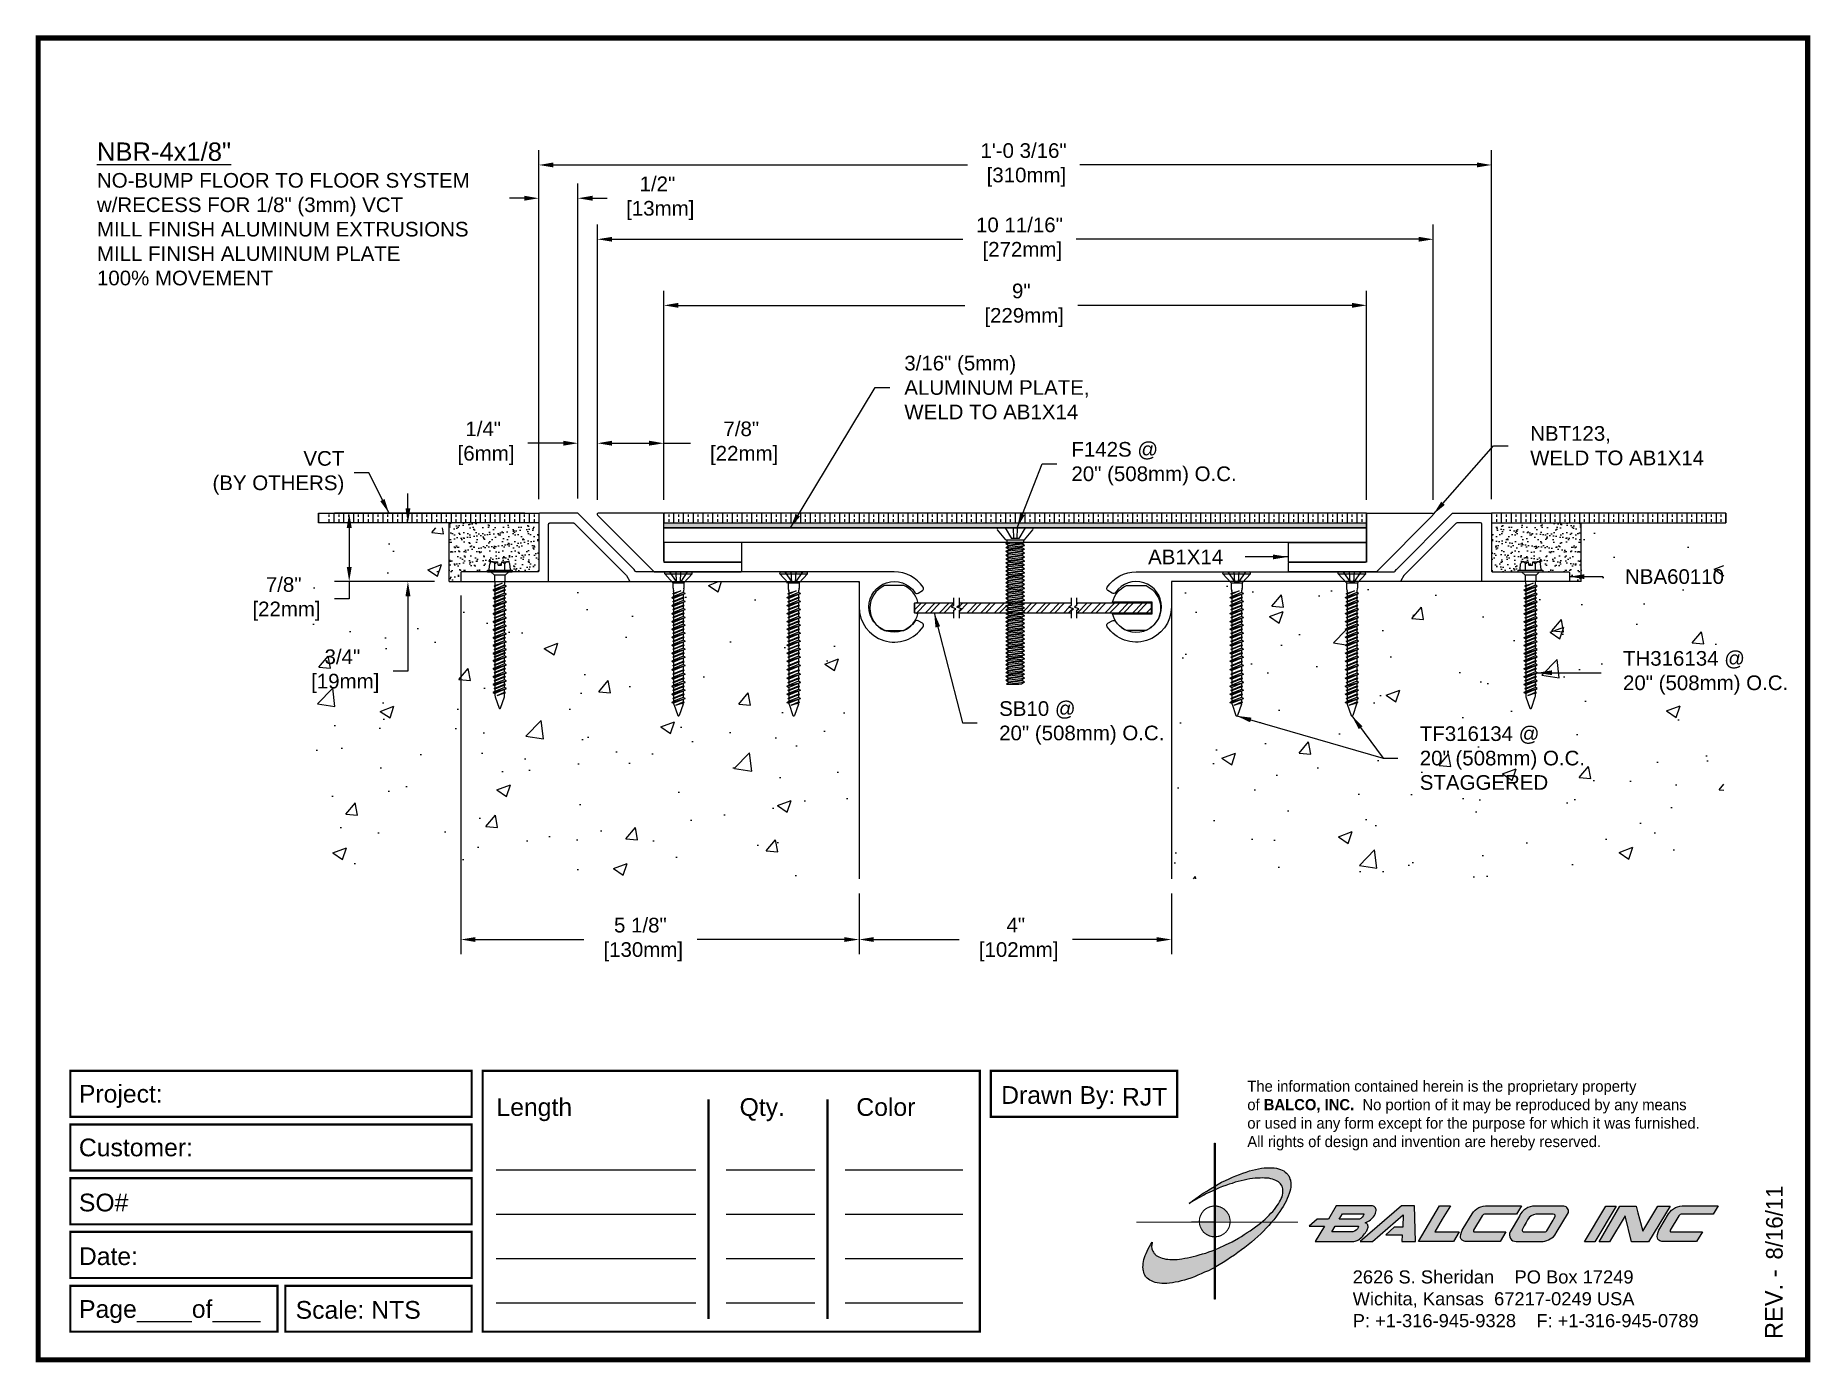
# Paper-space layout 'Layout1' of a CAD drawing. Header units: inches. Extents: x 0 to 10, y 0 to 7.5.
# The model-space entities are those that its viewports show. They can reach past a viewport. Long polylines and large blocks are cut down to what shows.
import ezdxf

# ---------------------------------------------------------------- set-up
doc = ezdxf.new("R2010")
doc.units = ezdxf.units.IN
doc.header["$MEASUREMENT"] = 0
doc.linetypes.add('DASHED', pattern=[0.75, 0.5, -0.25])
for name, color, linetype in [('Anchors', 4, 'Continuous'), ('Border', 7, 'Continuous'), ('Conditions', 1, 'Continuous'), ('Dimensions', 3, 'Continuous'), ('Metals', 7, 'Continuous'), ('Text', 2, 'Continuous')]:
    doc.layers.add(name, color=color, linetype=linetype)
doc.styles.add('ARIAL', font='arial.ttf')
doc.styles.add('Copyright', font='ERASDEMI.TTF')
doc.dimstyles.new('Arial', dxfattribs={"dimscale": 1.5, "dimtxt": 0.125, "dimasz": 0.125, "dimexe": 0.125, "dimexo": 0.125, "dimgap": 0.125, "dimtad": 0, "dimtih": 1, "dimtoh": 1, "dimdec": 4, "dimzin": 0, "dimdsep": 46, "dimlunit": 4, "dimtxsty": 'ARIAL', "dimcen": 0.125, "dimadec": 0, "dimazin": 0, "dimtfac": 1, "dimtdec": 4, "dimtofl": 0, "dimtmove": 0, "dimatfit": 3, "dimfxl": 0, "dimfrac": 2, "dimtolj": 1, "dimtzin": 0, "dimarcsym": 0})

psp = doc.layouts.get("Layout1")

# ---------------------------------------------------------------- texts
at = {"insert": (6.828, 1.576), "char_height": 0.0625, "width": 50.295, "attachment_point": 1, "style": 'Copyright'}
psp.add_mtext('The information contained herein is the proprietary property\\Pof {\\fEras Bold ITC|b0|i0|c0|p34;BALCO, INC.}  No portion of it may be reproduced by any means\\Por used in any form except for the purpose for which it was furnished.\\PAll rights of design and invention are hereby reserved.', dxfattribs=at)
at = {"layer": 'Border', "insert": (7.423, 0.505), "char_height": 0.074, "width": 2.3438, "attachment_point": 1, "style": 'ARIAL'}
psp.add_mtext('2626 S. Sheridan    PO Box 17249\\PWichita, Kansas  67217-0249 USA \\PP: +1-316-945-9328    F: +1-316-945-0789', dxfattribs=at)

msp = doc.modelspace()

# ---------------------------------------------------------------- texts
at = {"layer": 'Text', "char_height": 0.1875, "style": 'ARIAL'}
for s, insert, width, attachment_point in [('{\\H1.25x;\\LNBR-4x1/8"\\P}NO-BUMP FLOOR TO FLOOR SYSTEM\\Pw/RECESS FOR 1/8" (3mm) VCT\\PMILL FINISH ALUMINUM EXTRUSIONS\\PMILL FINISH ALUMINUM PLATE\\P100% MOVEMENT', (-2.49312, 4.83895), 7.5157046, 1), ('3/16" (5mm)\\PALUMINUM PLATE,\\PWELD TO AB1X14', (7.84575, 1.70122), 4.0266462, 4), ('NBT123, \\PWELD TO AB1X14', (15.86017, 0.95669), 3.6631334, 4), ('F142S @\\P20" (508mm) O.C.', (9.98566, 0.72658), 2.3408198, 4), ('\\A1;VCT\\P(BY OTHERS)', (0.67441, 0.61069), 3.2442785, 6), ('AB1X14', (11.92855, -0.4661), 2.3515419, 6), ('\\A1;NBA60110', (17.07499, -0.71875), 3.3329631, 4), ('TH316134 @\\P20" (508mm) O.C.', (17.04889, -1.94922), 2.3679874, 4), ('SB10 @\\P20" (508mm) O.C.', (9.06019, -2.59165), 2.7322932, 4), ('TF316134 @\\P20" (508mm) O.C.\\PSTAGGERED', (14.44671, -3.04233), 3.1226208, 4)]:
    msp.add_mtext(s, dxfattribs=dict(at, insert=insert, width=width, attachment_point=attachment_point))

# ---------------------------------------------------------------- blocks, each defined once
blk = doc.blocks.new('ACADlogo')
h = blk.add_hatch(color=256)
h.paths.add_polyline_path([(-3.346, 1.223), (-3.351, 1.223), (-3.351, 0.979), (-3.346, 0.982)])
h.paths.add_polyline_path([(-3.346, 0.961), (-3.351, 0.959), (-3.351, 0.868), (-3.346, 0.868)])
h.paths.add_polyline_path([(-3.346, 0.777), (-3.351, 0.777), (-3.351, 0.699), (-3.351, 0.695), (-3.35, 0.695), (-3.346, 0.695)])
h.paths.add_polyline_path([(-3.346, 0.864), (-3.346, 0.868), (-3.35, 0.868), (-3.351, 0.868), (-3.351, 0.777), (-3.346, 0.777), (-3.346, 0.778), (-3.348, 0.778)])
h.paths.add_polyline_path([(-3.346, 0.524), (-3.351, 0.521), (-3.351, 0.342), (-3.346, 0.342)])
h.paths.add_polyline_path([(-3.346, 0.695), (-3.351, 0.695), (-3.351, 0.621), (-3.346, 0.623)])
h.paths.add_polyline_path([(-3.346, 0.623), (-3.351, 0.621), (-3.351, 0.521), (-3.346, 0.524)])
h.paths.add_polyline_path([(-3.346, 0.982), (-3.351, 0.979), (-3.351, 0.959), (-3.346, 0.961)])
h = blk.add_hatch(color=175)
h.paths.add_polyline_path([(-3.518, 0.573), (-3.534, 0.571), (-3.548, 0.569), (-3.562, 0.567), (-3.576, 0.567), (-3.589, 0.566), (-3.602, 0.567), (-3.614, 0.568), (-3.625, 0.569), (-3.636, 0.572), (-3.646, 0.574), (-3.656, 0.577), (-3.664, 0.581), (-3.673, 0.585), (-3.679, 0.589), (-3.685, 0.595), (-3.688, 0.598), (-3.691, 0.6), (-3.695, 0.607), (-3.699, 0.614), (-3.703, 0.621), (-3.704, 0.626), (-3.705, 0.631), (-3.706, 0.637), (-3.706, 0.642), (-3.705, 0.648), (-3.705, 0.653), (-3.703, 0.659), (-3.702, 0.665), (-3.71, 0.652), (-3.717, 0.639), (-3.725, 0.626), (-3.731, 0.613), (-3.737, 0.601), (-3.741, 0.589), (-3.746, 0.577), (-3.749, 0.566), (-3.751, 0.555), (-3.753, 0.544), (-3.754, 0.538), (-3.754, 0.533), (-3.755, 0.523), (-3.754, 0.513), (-3.753, 0.508), (-3.752, 0.503), (-3.75, 0.494), (-3.748, 0.486), (-3.743, 0.477), (-3.74, 0.473), (-3.738, 0.469), (-3.734, 0.465), (-3.73, 0.461), (-3.723, 0.455), (-3.715, 0.449), (-3.706, 0.445), (-3.695, 0.44), (-3.685, 0.437), (-3.674, 0.434), (-3.661, 0.432), (-3.648, 0.431), (-3.634, 0.431), (-3.62, 0.431), (-3.604, 0.433), (-3.588, 0.435), (-3.572, 0.438), (-3.556, 0.441), (-3.538, 0.445), (-3.52, 0.449), (-3.503, 0.456), (-3.483, 0.461), (-3.464, 0.469), (-3.445, 0.477), (-3.426, 0.485), (-3.406, 0.494), (-3.385, 0.503), (-3.364, 0.514), (-3.351, 0.521), (-3.351, 0.621), (-3.364, 0.616), (-3.382, 0.609), (-3.4, 0.603), (-3.418, 0.598), (-3.436, 0.592), (-3.453, 0.587), (-3.47, 0.583), (-3.486, 0.579), (-3.503, 0.576)])
h.paths.add_polyline_path([(-3.215, 0.687), (-3.251, 0.667), (-3.289, 0.649), (-3.327, 0.631), (-3.345, 0.623), (-3.346, 0.623), (-3.346, 0.524), (-3.343, 0.525), (-3.323, 0.537), (-3.302, 0.549), (-3.28, 0.563), (-3.259, 0.577), (-3.238, 0.59), (-3.218, 0.605), (-3.198, 0.62), (-3.179, 0.635), (-3.16, 0.65), (-3.141, 0.665), (-3.123, 0.681), (-3.106, 0.696), (-3.089, 0.712), (-3.074, 0.727), (-3.058, 0.743), (-3.043, 0.759), (-3.03, 0.775), (-3.028, 0.777), (-3.085, 0.777), (-3.091, 0.772), (-3.105, 0.761), (-3.118, 0.75), (-3.134, 0.739), (-3.149, 0.729), (-3.165, 0.718), (-3.182, 0.707), (-3.198, 0.697)])
h.paths.add_polyline_path([(-2.921, 1.009), (-2.922, 1.015), (-2.924, 1.02), (-2.926, 1.029), (-2.931, 1.038), (-2.934, 1.043), (-2.936, 1.047), (-2.94, 1.05), (-2.943, 1.054), (-2.951, 1.06), (-2.959, 1.066), (-2.968, 1.071), (-2.978, 1.075), (-2.989, 1.079), (-3, 1.081), (-3.013, 1.083), (-3.026, 1.084), (-3.04, 1.084), (-3.054, 1.084), (-3.07, 1.083), (-3.085, 1.081), (-3.102, 1.079), (-3.118, 1.075), (-3.136, 1.07), (-3.153, 1.066), (-3.171, 1.06), (-3.191, 1.054), (-3.21, 1.047), (-3.229, 1.039), (-3.248, 1.031), (-3.268, 1.022), (-3.289, 1.012), (-3.31, 1.002), (-3.33, 0.991), (-3.346, 0.982), (-3.346, 0.961), (-3.342, 0.962), (-3.323, 0.971), (-3.305, 0.978), (-3.287, 0.984), (-3.268, 0.991), (-3.251, 0.996), (-3.234, 1.002), (-3.216, 1.007), (-3.199, 1.011), (-3.182, 1.015), (-3.167, 1.018), (-3.15, 1.021), (-3.136, 1.023), (-3.121, 1.025), (-3.107, 1.026), (-3.093, 1.026), (-3.079, 1.027), (-3.067, 1.026), (-3.054, 1.026), (-3.043, 1.025), (-3.032, 1.022), (-3.022, 1.02), (-3.013, 1.016), (-3.004, 1.013), (-2.997, 1.009), (-2.989, 1.005), (-2.983, 0.999), (-2.98, 0.996), (-2.978, 0.994), (-2.973, 0.987), (-2.969, 0.981), (-2.967, 0.973), (-2.965, 0.965), (-2.964, 0.957), (-2.964, 0.949), (-2.964, 0.944), (-2.965, 0.94), (-2.967, 0.93), (-2.969, 0.921), (-2.973, 0.911), (-2.978, 0.901), (-2.983, 0.891), (-2.989, 0.881), (-2.996, 0.871), (-3.004, 0.86), (-3.012, 0.849), (-3.021, 0.838), (-3.032, 0.827), (-3.042, 0.816), (-3.053, 0.805), (-3.065, 0.794), (-3.077, 0.783), (-3.085, 0.777), (-3.028, 0.777), (-3.016, 0.791), (-3.004, 0.806), (-2.992, 0.822), (-2.981, 0.837), (-2.971, 0.852), (-2.962, 0.866), (-2.954, 0.882), (-2.946, 0.896), (-2.939, 0.91), (-2.934, 0.924), (-2.929, 0.938), (-2.926, 0.944), (-2.925, 0.951), (-2.922, 0.963), (-2.92, 0.975), (-2.92, 0.982), (-2.919, 0.987), (-2.92, 0.999), (-2.92, 1.005)])
h.paths.add_polyline_path([(-3.372, 0.966), (-3.393, 0.953), (-3.415, 0.94), (-3.435, 0.925), (-3.455, 0.911), (-3.475, 0.897), (-3.494, 0.882), (-3.468, 0.898), (-3.439, 0.915), (-3.41, 0.93), (-3.396, 0.938), (-3.38, 0.945), (-3.351, 0.959), (-3.351, 0.979)])
h = blk.add_hatch(color=256)
h.paths.add_polyline_path([(-3.268, 0.814), (-3.27, 0.819), (-3.273, 0.824), (-3.276, 0.828), (-3.279, 0.833), (-3.282, 0.837), (-3.286, 0.841), (-3.29, 0.845), (-3.294, 0.849), (-3.298, 0.852), (-3.303, 0.855), (-3.308, 0.858), (-3.313, 0.86), (-3.318, 0.863), (-3.323, 0.864), (-3.328, 0.866), (-3.334, 0.867), (-3.339, 0.868), (-3.345, 0.868), (-3.346, 0.868), (-3.346, 0.777), (-3.335, 0.777), (-3.262, 0.777), (-3.262, 0.781), (-3.262, 0.787), (-3.263, 0.792), (-3.264, 0.798), (-3.265, 0.803), (-3.266, 0.808)])
h.paths.add_polyline_path([(-3.351, 0.777), (-3.436, 0.777), (-3.435, 0.773), (-3.435, 0.768), (-3.434, 0.762), (-3.432, 0.757), (-3.431, 0.752), (-3.428, 0.747), (-3.426, 0.742), (-3.423, 0.737), (-3.42, 0.732), (-3.417, 0.728), (-3.414, 0.723), (-3.41, 0.719), (-3.406, 0.716), (-3.401, 0.712), (-3.397, 0.709), (-3.392, 0.706), (-3.387, 0.704), (-3.382, 0.701), (-3.377, 0.699), (-3.372, 0.698), (-3.367, 0.696), (-3.361, 0.695), (-3.356, 0.695), (-3.351, 0.695)])
h.paths.add_polyline_path([(-3.346, 0.868), (-3.35, 0.868), (-3.351, 0.868), (-3.351, 0.777), (-3.346, 0.777)])
h = blk.add_hatch(color=256)
h.paths.add_polyline_path([(-2.438, 0.844, 0.412988), (-2.461, 0.869), (-2.663, 0.869), (-2.707, 0.794), (-2.771, 0.794), (-2.815, 0.755), (-2.73, 0.755), (-2.781, 0.668), (-2.563, 0.668, 0.107996), (-2.538, 0.677, 0.108939), (-2.494, 0.724, 0.080345), (-2.483, 0.745, 0.419497), (-2.499, 0.773, 0.149928), (-2.447, 0.815, 0.134283)])
h.paths.add_polyline_path([(-2.507, 0.821, -0.209012), (-2.532, 0.794), (-2.538, 0.794), (-2.646, 0.794), (-2.627, 0.825), (-2.51, 0.825, -0.56619)], flags=16)
h.paths.add_polyline_path([(-2.538, 0.75, -0.241309), (-2.569, 0.722), (-2.688, 0.722), (-2.669, 0.755), (-2.541, 0.755, -0.56619)], flags=16)
for points in [[(-2.285, 0.819), (-2.287, 0.748), (-2.335, 0.748), (-2.383, 0.705), (-2.29, 0.705), (-2.292, 0.668), (-2.215, 0.668), (-2.221, 0.869), (-2.295, 0.869), (-2.527, 0.668), (-2.458, 0.668)], [(-2.018, 0.869), (-2.079, 0.869), (-2.198, 0.668), (-2, 0.668), (-1.968, 0.722), (-2.107, 0.722), (-2.085, 0.759), (-2.064, 0.794)], [(-1.617, 0.869), (-1.807, 0.869, 0.270182), (-1.896, 0.825), (-1.946, 0.742, 0.109019), (-1.961, 0.695, 0.340665), (-1.945, 0.672, 0.129907), (-1.923, 0.668), (-1.738, 0.668), (-1.706, 0.722), (-1.878, 0.722), (-1.882, 0.722, -0.601242), (-1.887, 0.731), (-1.838, 0.813, -0.253048), (-1.821, 0.823), (-1.645, 0.823)], [(-1.083, 0.867), (-1.14, 0.867), (-1.261, 0.667), (-1.26, 0.667), (-1.202, 0.667)], [(-0.96, 0.83), (-0.969, 0.867), (-1.061, 0.867), (-1.179, 0.667), (-1.12, 0.667), (-1.031, 0.812), (-0.995, 0.667), (-0.9, 0.667), (-0.778, 0.867), (-0.846, 0.867), (-0.931, 0.727), (-0.951, 0.795)], [(-0.507, 0.869), (-0.697, 0.869, 0.270182), (-0.786, 0.825), (-0.836, 0.742, 0.109019), (-0.85, 0.695, 0.340665), (-0.835, 0.672, 0.129907), (-0.812, 0.668), (-0.628, 0.668), (-0.595, 0.722), (-0.768, 0.722), (-0.772, 0.722, -0.601242), (-0.777, 0.731), (-0.728, 0.813, -0.253048), (-0.71, 0.823), (-0.534, 0.823)], [(-3.346, 0.623), (-3.351, 0.621), (-3.351, 0.521), (-3.346, 0.524)]]:
    blk.add_hatch(color=256).paths.add_polyline_path(points)
h = blk.add_hatch(color=256)
h.paths.add_polyline_path([(-1.377, 0.868), (-1.383, 0.868), (-1.383, 0.868), (-1.44, 0.868), (-1.492, 0.868), (-1.541, 0.868, 0.297712), (-1.628, 0.811), (-1.68, 0.723, 0.585116), (-1.646, 0.668), (-1.506, 0.668, 0.210586), (-1.429, 0.703), (-1.415, 0.726), (-1.389, 0.769), (-1.352, 0.831, 0.4352)])
h.paths.add_polyline_path([(-1.437, 0.823, -0.603783), (-1.428, 0.805), (-1.431, 0.801), (-1.434, 0.796), (-1.438, 0.789), (-1.474, 0.728, -0.229001), (-1.489, 0.722), (-1.494, 0.722), (-1.501, 0.722), (-1.597, 0.722), (-1.604, 0.722, -0.492401), (-1.613, 0.734), (-1.601, 0.757), (-1.591, 0.775), (-1.582, 0.791, -0.238368), (-1.535, 0.823)], flags=16)
for q in [(-3.48, 0.777), (-3.351, 0.642)]:
    blk.add_line((-3.351, 0.777), q)
at = {"color": 7, "lineweight": 0}
for points in [[(-3.351, 1.223), (-3.346, 1.223), (-3.346, 0.342), (-3.351, 0.342), (-3.351, 1.223)], [(-2.292, 0.668), (-2.215, 0.668), (-2.221, 0.869), (-2.295, 0.869), (-2.527, 0.668), (-2.458, 0.668), (-2.285, 0.819), (-2.287, 0.748), (-2.286, 0.748), (-2.335, 0.748), (-2.383, 0.705), (-2.29, 0.705), (-2.292, 0.668), (-2.292, 0.668)], [(-2.198, 0.668), (-2.079, 0.869), (-2.018, 0.869), (-2.064, 0.794), (-2.085, 0.759), (-2.107, 0.722), (-1.968, 0.722), (-2, 0.668), (-2.198, 0.668), (-2.198, 0.668)], [(-1.383, 0.868), (-1.383, 0.868)], [(-1.261, 0.667), (-1.14, 0.867), (-1.083, 0.867), (-1.202, 0.667), (-1.26, 0.667), (-1.261, 0.667), (-1.261, 0.667)], [(-0.9, 0.667), (-0.995, 0.667), (-1.031, 0.812), (-1.12, 0.667), (-1.179, 0.667), (-1.061, 0.867), (-0.969, 0.867), (-0.96, 0.83), (-0.951, 0.795), (-0.931, 0.727), (-0.846, 0.867), (-0.778, 0.867), (-0.9, 0.667), (-0.9, 0.667)]]:
    blk.add_lwpolyline(points, dxfattribs=at)
at = {"color": 175, "lineweight": 0}
blk.add_lwpolyline([(-2.926, 1.029), (-2.924, 1.02), (-2.922, 1.015), (-2.921, 1.009), (-2.92, 1.005), (-2.92, 0.999), (-2.919, 0.987), (-2.92, 0.982), (-2.92, 0.975), (-2.922, 0.963), (-2.925, 0.951), (-2.926, 0.944), (-2.929, 0.938), (-2.934, 0.924), (-2.939, 0.91), (-2.946, 0.896), (-2.954, 0.882), (-2.962, 0.866), (-2.971, 0.852), (-2.981, 0.837), (-2.992, 0.822), (-3.004, 0.806), (-3.016, 0.791), (-3.03, 0.775), (-3.043, 0.759), (-3.058, 0.743), (-3.074, 0.727), (-3.089, 0.712), (-3.106, 0.696), (-3.123, 0.681), (-3.141, 0.665), (-3.16, 0.65), (-3.179, 0.635), (-3.198, 0.62), (-3.218, 0.605), (-3.238, 0.59), (-3.259, 0.577), (-3.28, 0.563), (-3.302, 0.549), (-3.323, 0.537), (-3.343, 0.525), (-3.364, 0.514), (-3.385, 0.503), (-3.406, 0.494), (-3.426, 0.485), (-3.445, 0.477), (-3.464, 0.469), (-3.483, 0.461), (-3.503, 0.456), (-3.52, 0.449), (-3.538, 0.445), (-3.556, 0.441), (-3.572, 0.438), (-3.588, 0.435), (-3.604, 0.433), (-3.62, 0.431), (-3.634, 0.431), (-3.648, 0.431), (-3.661, 0.432), (-3.674, 0.434), (-3.685, 0.437), (-3.695, 0.44), (-3.706, 0.445), (-3.715, 0.449), (-3.723, 0.455), (-3.73, 0.461), (-3.734, 0.465), (-3.738, 0.469), (-3.74, 0.473), (-3.743, 0.477), (-3.748, 0.486), (-3.75, 0.494), (-3.752, 0.503), (-3.753, 0.508), (-3.754, 0.513), (-3.755, 0.523), (-3.754, 0.533), (-3.754, 0.538), (-3.753, 0.544), (-3.751, 0.555), (-3.749, 0.566), (-3.746, 0.577), (-3.741, 0.589), (-3.737, 0.601), (-3.731, 0.613), (-3.725, 0.626), (-3.717, 0.639), (-3.71, 0.652), (-3.702, 0.665), (-3.703, 0.659), (-3.705, 0.653), (-3.705, 0.648), (-3.706, 0.642), (-3.706, 0.637), (-3.705, 0.631), (-3.704, 0.626), (-3.703, 0.621), (-3.699, 0.614), (-3.695, 0.607), (-3.691, 0.6), (-3.688, 0.598), (-3.685, 0.595), (-3.679, 0.589), (-3.673, 0.585), (-3.664, 0.581), (-3.656, 0.577), (-3.646, 0.574), (-3.636, 0.572), (-3.625, 0.569), (-3.614, 0.568), (-3.602, 0.567), (-3.589, 0.566), (-3.576, 0.567), (-3.562, 0.567), (-3.548, 0.569), (-3.534, 0.571), (-3.518, 0.573), (-3.503, 0.576), (-3.486, 0.579), (-3.47, 0.583), (-3.453, 0.587), (-3.436, 0.592), (-3.418, 0.598), (-3.4, 0.603), (-3.382, 0.609), (-3.364, 0.616), (-3.345, 0.623), (-3.327, 0.631), (-3.289, 0.649), (-3.251, 0.667), (-3.215, 0.687), (-3.198, 0.697), (-3.182, 0.707), (-3.165, 0.718), (-3.149, 0.729), (-3.134, 0.739), (-3.118, 0.75), (-3.105, 0.761), (-3.091, 0.772), (-3.077, 0.783), (-3.065, 0.794), (-3.053, 0.805), (-3.042, 0.816), (-3.032, 0.827), (-3.021, 0.838), (-3.012, 0.849), (-3.004, 0.86), (-2.996, 0.871), (-2.989, 0.881), (-2.983, 0.891), (-2.978, 0.901), (-2.973, 0.911), (-2.969, 0.921), (-2.967, 0.93), (-2.965, 0.94), (-2.964, 0.944), (-2.964, 0.949), (-2.964, 0.957), (-2.965, 0.965), (-2.967, 0.973), (-2.969, 0.981), (-2.973, 0.987), (-2.978, 0.994), (-2.98, 0.996), (-2.983, 0.999), (-2.989, 1.005), (-2.997, 1.009), (-3.004, 1.013), (-3.013, 1.016), (-3.022, 1.02), (-3.032, 1.022), (-3.043, 1.025), (-3.054, 1.026), (-3.067, 1.026), (-3.079, 1.027), (-3.093, 1.026), (-3.107, 1.026), (-3.121, 1.025), (-3.136, 1.023), (-3.15, 1.021), (-3.167, 1.018), (-3.182, 1.015), (-3.199, 1.011), (-3.216, 1.007), (-3.234, 1.002), (-3.251, 0.996), (-3.268, 0.991), (-3.287, 0.984), (-3.305, 0.978), (-3.323, 0.971), (-3.342, 0.962), (-3.38, 0.945), (-3.396, 0.938), (-3.41, 0.93), (-3.439, 0.915), (-3.468, 0.898), (-3.494, 0.882), (-3.475, 0.897), (-3.455, 0.911), (-3.435, 0.925), (-3.415, 0.94), (-3.393, 0.953), (-3.372, 0.966), (-3.351, 0.979), (-3.33, 0.991), (-3.31, 1.002), (-3.289, 1.012), (-3.268, 1.022), (-3.248, 1.031), (-3.229, 1.039), (-3.21, 1.047), (-3.191, 1.054), (-3.171, 1.06), (-3.153, 1.066), (-3.136, 1.07), (-3.118, 1.075), (-3.102, 1.079), (-3.085, 1.081), (-3.07, 1.083), (-3.054, 1.084), (-3.04, 1.084), (-3.026, 1.084), (-3.013, 1.083), (-3, 1.081), (-2.989, 1.079), (-2.978, 1.075), (-2.968, 1.071), (-2.959, 1.066), (-2.951, 1.06), (-2.943, 1.054), (-2.94, 1.05), (-2.936, 1.047), (-2.934, 1.043), (-2.931, 1.038), (-2.926, 1.029), (-2.926, 1.029)], dxfattribs=at)
at = {"color": 7, "lineweight": 0, "const_width": 0.0064}
blk.add_lwpolyline([(-3.262, 0.781), (-3.262, 0.787), (-3.263, 0.792), (-3.264, 0.798), (-3.265, 0.803), (-3.266, 0.808), (-3.268, 0.814), (-3.27, 0.819), (-3.273, 0.824), (-3.276, 0.828), (-3.279, 0.833), (-3.282, 0.837), (-3.286, 0.841), (-3.29, 0.845), (-3.294, 0.849), (-3.298, 0.852), (-3.303, 0.855), (-3.308, 0.858), (-3.313, 0.86), (-3.318, 0.863), (-3.323, 0.864), (-3.328, 0.866), (-3.334, 0.867), (-3.339, 0.868), (-3.345, 0.868), (-3.35, 0.868), (-3.356, 0.868), (-3.361, 0.867), (-3.367, 0.866), (-3.372, 0.865), (-3.377, 0.863), (-3.382, 0.862), (-3.387, 0.859), (-3.392, 0.857), (-3.397, 0.854), (-3.401, 0.851), (-3.406, 0.847), (-3.41, 0.843), (-3.414, 0.839), (-3.417, 0.835), (-3.42, 0.831), (-3.423, 0.826), (-3.426, 0.821), (-3.428, 0.816), (-3.431, 0.811), (-3.432, 0.806), (-3.434, 0.801), (-3.435, 0.795), (-3.435, 0.79), (-3.436, 0.784), (-3.436, 0.779), (-3.435, 0.773), (-3.435, 0.768), (-3.434, 0.762), (-3.432, 0.757), (-3.431, 0.752), (-3.428, 0.747), (-3.426, 0.742), (-3.423, 0.737), (-3.42, 0.732), (-3.417, 0.728), (-3.414, 0.723), (-3.41, 0.719), (-3.406, 0.716), (-3.401, 0.712), (-3.397, 0.709), (-3.392, 0.706), (-3.387, 0.704), (-3.382, 0.701), (-3.377, 0.699), (-3.372, 0.698), (-3.367, 0.696), (-3.361, 0.695), (-3.356, 0.695), (-3.35, 0.695), (-3.345, 0.695), (-3.339, 0.695), (-3.334, 0.696), (-3.328, 0.697), (-3.323, 0.698), (-3.318, 0.7), (-3.313, 0.702), (-3.308, 0.705), (-3.303, 0.708), (-3.298, 0.711), (-3.294, 0.714), (-3.29, 0.718), (-3.286, 0.721), (-3.282, 0.726), (-3.279, 0.73), (-3.276, 0.734), (-3.273, 0.739), (-3.27, 0.744), (-3.268, 0.749), (-3.266, 0.754), (-3.265, 0.76), (-3.264, 0.765), (-3.263, 0.77), (-3.262, 0.776), (-3.262, 0.781)], dxfattribs=at)
at = {"color": 7, "lineweight": 0}
for points in [[(-2.447, 0.815, 0.130368), (-2.438, 0.843, 0.448367), (-2.463, 0.869), (-2.663, 0.869), (-2.707, 0.794), (-2.771, 0.794), (-2.815, 0.755), (-2.73, 0.755), (-2.781, 0.668), (-2.563, 0.668, 0.107996), (-2.538, 0.677, 0.108939), (-2.494, 0.724, 0.077395), (-2.484, 0.744, 0.430878), (-2.499, 0.773, 0.149928)], [(-2.507, 0.821, -0.209012), (-2.532, 0.794), (-2.538, 0.794), (-2.646, 0.794), (-2.627, 0.825), (-2.512, 0.825), (-2.509, 0.825, -0.531288)], [(-1.838, 0.813), (-1.887, 0.731, 0.587385), (-1.882, 0.722), (-1.878, 0.722), (-1.706, 0.722), (-1.738, 0.668), (-1.923, 0.668, -0.129907), (-1.945, 0.672, -0.349839), (-1.961, 0.696, -0.107341), (-1.946, 0.742), (-1.896, 0.825, -0.270182), (-1.807, 0.869), (-1.617, 0.869), (-1.645, 0.823), (-1.821, 0.823, 0.252436)], [(-1.68, 0.723, 0.585116), (-1.646, 0.668), (-1.506, 0.668, 0.210586), (-1.429, 0.703), (-1.415, 0.726), (-1.389, 0.769), (-1.352, 0.831, 0.4352), (-1.377, 0.868), (-1.383, 0.868), (-1.383, 0.868), (-1.44, 0.868), (-1.492, 0.868), (-1.541, 0.868, 0.297712), (-1.628, 0.811)], [(-0.728, 0.813), (-0.777, 0.731, 0.587385), (-0.772, 0.722), (-0.768, 0.722), (-0.595, 0.722), (-0.628, 0.668), (-0.812, 0.668, -0.129907), (-0.835, 0.672, -0.349839), (-0.85, 0.696, -0.107341), (-0.836, 0.742), (-0.786, 0.825, -0.270182), (-0.697, 0.869), (-0.507, 0.869), (-0.534, 0.823), (-0.71, 0.823, 0.252436)], [(-2.569, 0.722), (-2.688, 0.722), (-2.669, 0.755), (-2.543, 0.755), (-2.54, 0.755, -0.531288), (-2.538, 0.75, -0.241309)]]:
    blk.add_lwpolyline(points, format="xyb", close=True, dxfattribs=at)
blk.add_lwpolyline([(-1.437, 0.823), (-1.535, 0.823, 0.238368), (-1.582, 0.791), (-1.591, 0.775), (-1.601, 0.757), (-1.613, 0.734, 0.490298), (-1.604, 0.722), (-1.597, 0.722), (-1.501, 0.722), (-1.494, 0.722), (-1.489, 0.722, 0.229001), (-1.474, 0.728), (-1.438, 0.789), (-1.434, 0.796), (-1.431, 0.801), (-1.428, 0.805, 0.603783)], format="xyb", close=True)
blk.add_lwpolyline([(-2.879, 0.777, 0.00455, 0.00455, 0), (-3.791, 0.777, 0.00183, 0.00183, 0), (-3.791, 0.777, 0.00183, 0.00183, 0)], format="xyseb", dxfattribs=at)
blk = doc.blocks.new('Quantity Data')
at = {"layer": 'Border', "color": 253}
for p, q in [((2.755, 1.254), (3.881, 1.254)), ((4.054, 1.254), (4.553, 1.254)), ((4.725, 1.254), (5.389, 1.254)), ((2.755, 1.004), (3.881, 1.004)), ((4.054, 1.004), (4.553, 1.004)), ((4.725, 1.004), (5.389, 1.004)), ((2.755, 0.754), (3.881, 0.754)), ((4.054, 0.754), (4.553, 0.754)), ((4.725, 0.754), (5.389, 0.754)), ((2.755, 0.504), (3.881, 0.504)), ((4.054, 0.504), (4.553, 0.504)), ((4.725, 0.504), (5.389, 0.504))]:
    blk.add_line(p, q, dxfattribs=at)
at = {"layer": 'Border', "const_width": 0.0125}
blk.add_lwpolyline([(5.485, 0.341), (2.678, 0.341), (2.678, 1.813), (5.485, 1.813)], close=True, dxfattribs=at)
for points in [[(3.953, 1.653), (3.953, 0.412)], [(4.625, 1.653), (4.625, 0.412)]]:
    blk.add_lwpolyline(points, dxfattribs=at)
at = {"layer": 'Border', "style": 'ARIAL'}
for s, p in [('Length', (2.756, 1.559)), ('Qty.', (4.129, 1.559)), ('Color', (4.788, 1.559))]:
    blk.add_text(s, height=0.1, dxfattribs=at).set_placement(p)
blk = doc.blocks.new('Drawn By')
at = {"layer": 'Border', "const_width": 0.0125}
blk.add_lwpolyline([(5.38, 1.813), (6.432, 1.813), (6.432, 1.554), (5.38, 1.554)], close=True, dxfattribs=at)
at = {"layer": 'Border', "style": 'ARIAL'}
blk.add_text('Drawn By: ', height=0.1, dxfattribs=at).set_placement((5.438, 1.627))
blk.add_attdef('XXX', (6.12, 1.617), '', height=0.1, dxfattribs=at)
blk = doc.blocks.new('Project Info')
at = {"layer": 'Border', "const_width": 0.0125}
for points in [[(0.182, 1.813), (2.448, 1.813), (2.448, 1.554), (0.182, 1.554)], [(0.182, 1.51), (2.448, 1.51), (2.448, 1.251), (0.182, 1.251)], [(0.182, 1.207), (2.448, 1.207), (2.448, 0.947), (0.182, 0.947)], [(0.182, 0.904), (2.448, 0.904), (2.448, 0.644), (0.182, 0.644)], [(0.182, 0.6), (1.352, 0.6), (1.352, 0.341), (0.182, 0.341)], [(1.396, 0.6), (2.448, 0.6), (2.448, 0.341), (1.396, 0.341)]]:
    blk.add_lwpolyline(points, close=True, dxfattribs=at)
at = {"layer": 'Border', "style": 'ARIAL'}
for s, p in [('Project:', (0.23, 1.634)), ('Customer:', (0.23, 1.331)), ('SO#', (0.23, 1.02)), ('Date:', (0.23, 0.717)), ('Page%%u        %%uof%%u       ', (0.231, 0.419)), ('Scale: NTS', (1.454, 0.414))]:
    blk.add_text(s, height=0.1, dxfattribs=at).set_placement(p)
blk = doc.blocks.new('REV')
at = {"style": 'Copyright'}
blk.add_text('REV. -', height=0.1, rotation=90, dxfattribs=at).set_placement((-0.142, 0.117))
at = {"style": 'Copyright', "flags": 4}
blk.add_attdef('REVISIONDATE', (-0.142, 0.566), '', height=0.0938, rotation=90, dxfattribs=at)
blk = doc.blocks.new('*D14')
at = {"layer": 'Defpoints', "color": 0}
for p in [(3.666, 4.125), (3.166, 0.084), (3.666, 0.094)]:
    blk.add_point(p, dxfattribs=at)
at = {"layer": 'Dimensions', "color": 0, "lineweight": -2}
for p, q in [((2.978, 4.125), (2.791, 4.125)), ((3.166, 0.271), (3.166, 4.313)), ((3.666, 0.281), (3.666, 4.313)), ((3.853, 4.125), (4.041, 4.125))]:
    blk.add_line(p, q, dxfattribs=at)
at = {"layer": 'Dimensions', "color": 0}
for points in [[(2.978, 4.157), (2.978, 4.094), (3.166, 4.125)], [(3.853, 4.157), (3.853, 4.094), (3.666, 4.125)]]:
    blk.add_solid(points, dxfattribs=at)
at = {"layer": 'Dimensions', "color": 0, "insert": (4.684, 4.125), "char_height": 0.1875, "attachment_point": 5, "style": 'ARIAL'}
blk.add_mtext('\\A1;1/2"\\P [13mm]', dxfattribs=at)
blk = doc.blocks.new('*D15')
at = {"layer": 'Defpoints', "color": 0}
for p in [(7.266, -4.586), (11.266, -4.586), (11.266, -5.364)]:
    blk.add_point(p, dxfattribs=at)
at = {"layer": 'Dimensions', "color": 0, "lineweight": -2}
for p, q in [((7.266, -4.774), (7.266, -5.551)), ((11.266, -4.774), (11.266, -5.551)), ((7.453, -5.364), (8.548, -5.364)), ((11.078, -5.364), (9.998, -5.364))]:
    blk.add_line(p, q, dxfattribs=at)
at = {"layer": 'Dimensions', "color": 0}
for points in [[(7.453, -5.333), (7.453, -5.395), (7.266, -5.364)], [(11.078, -5.333), (11.078, -5.395), (11.266, -5.364)]]:
    blk.add_solid(points, dxfattribs=at)
at = {"layer": 'Dimensions', "color": 0, "insert": (9.273, -5.364), "char_height": 0.1875, "attachment_point": 5, "style": 'ARIAL'}
blk.add_mtext('\\A1;4"\\P [102mm]', dxfattribs=at)
blk = doc.blocks.new('*D16')
at = {"layer": 'Defpoints', "color": 0}
for p in [(15.365, 4.551), (3.166, 0.084), (15.365, 0.084)]:
    blk.add_point(p, dxfattribs=at)
at = {"layer": 'Dimensions', "color": 0, "lineweight": -2}
for p, q in [((3.166, 0.271), (3.166, 4.739)), ((3.353, 4.551), (8.653, 4.551)), ((15.178, 4.551), (10.092, 4.551)), ((15.365, 0.271), (15.365, 4.739))]:
    blk.add_line(p, q, dxfattribs=at)
at = {"layer": 'Dimensions', "color": 0}
for points in [[(3.353, 4.583), (3.353, 4.52), (3.166, 4.551)], [(15.178, 4.583), (15.178, 4.52), (15.365, 4.551)]]:
    blk.add_solid(points, dxfattribs=at)
at = {"layer": 'Dimensions', "color": 0, "insert": (9.373, 4.551), "char_height": 0.1875, "attachment_point": 5, "style": 'ARIAL'}
blk.add_mtext('\\A1;1\'-0 3/16"\\P [310mm]', dxfattribs=at)
blk = doc.blocks.new('A$C63CB1885')
for p, q in [((-0.176, 0), (-0.175, 0.018)), ((-0.176, 0), (0.176, 0)), ((-0.176, 0), (-0.07, -0.113)), ((-0.163, 0.029), (0.163, 0.029)), ((0.07, -0.113), (0.176, 0)), ((0.176, 0), (0.175, 0.018)), ((-0.074, -0.251), (0.032, -0.215)), ((-0.07, -0.113), (0.07, -0.113)), ((-0.07, -0.113), (-0.07, -0.18)), ((-0.069, -0.189), (-0.063, -0.215)), ((-0.062, -0.245), (0.032, -0.215)), ((0.032, -0.215), (-0.062, -0.257)), ((-0.062, -0.225), (-0.062, -0.245)), ((0.062, -0.225), (0.062, -0.238)), ((0.069, -0.189), (0.063, -0.215)), ((0.07, -0.113), (0.07, -0.18)), ((-0.086, -0.302), (0.086, -0.251)), ((-0.086, -0.302), (-0.062, -0.289)), ((-0.086, -0.302), (-0.062, -0.315)), ((-0.086, -0.403), (0.086, -0.353)), ((-0.086, -0.403), (-0.062, -0.391)), ((-0.086, -0.403), (-0.062, -0.416)), ((-0.086, -0.505), (0.086, -0.454)), ((-0.074, -0.251), (-0.062, -0.245)), ((-0.074, -0.251), (-0.062, -0.257)), ((-0.074, -0.353), (0.074, -0.302)), ((-0.074, -0.353), (-0.062, -0.346)), ((-0.074, -0.353), (-0.062, -0.359)), ((-0.074, -0.454), (0.074, -0.403)), ((-0.074, -0.454), (-0.062, -0.448)), ((-0.074, -0.454), (-0.062, -0.46)), ((0.062, -0.238), (-0.062, -0.289)), ((-0.062, -0.257), (-0.062, -0.289)), ((0.062, -0.264), (-0.062, -0.315)), ((-0.062, -0.346), (0.062, -0.296)), ((0.062, -0.308), (-0.062, -0.359)), ((-0.062, -0.315), (-0.062, -0.346)), ((0.062, -0.34), (-0.062, -0.391)), ((-0.062, -0.359), (-0.062, -0.391)), ((0.062, -0.366), (-0.062, -0.416)), ((-0.062, -0.448), (0.062, -0.397)), ((0.062, -0.41), (-0.062, -0.46)), ((-0.062, -0.416), (-0.062, -0.448)), ((0.062, -0.441), (-0.062, -0.492)), ((0.086, -0.251), (0.062, -0.238)), ((0.086, -0.251), (0.062, -0.264)), ((0.062, -0.264), (0.062, -0.296)), ((0.074, -0.302), (0.062, -0.296)), ((0.074, -0.302), (0.062, -0.308)), ((0.062, -0.308), (0.062, -0.34)), ((0.086, -0.353), (0.062, -0.34)), ((0.086, -0.353), (0.062, -0.366)), ((0.062, -0.366), (0.062, -0.397)), ((0.074, -0.403), (0.062, -0.397)), ((0.074, -0.403), (0.062, -0.41)), ((0.062, -0.41), (0.062, -0.441)), ((0.086, -0.454), (0.062, -0.441)), ((0.086, -0.454), (0.062, -0.467)), ((-0.086, -0.505), (-0.062, -0.492)), ((-0.086, -0.505), (-0.062, -0.518)), ((-0.086, -0.607), (0.086, -0.556)), ((-0.086, -0.607), (-0.062, -0.594)), ((-0.086, -0.607), (-0.062, -0.619)), ((-0.086, -0.708), (0.086, -0.657)), ((-0.074, -0.556), (0.074, -0.505)), ((-0.074, -0.556), (-0.062, -0.55)), ((-0.074, -0.556), (-0.062, -0.562)), ((-0.074, -0.657), (0.074, -0.607)), ((-0.074, -0.657), (-0.062, -0.651)), ((-0.074, -0.657), (-0.062, -0.664)), ((-0.062, -0.46), (-0.062, -0.492)), ((0.062, -0.467), (-0.062, -0.518)), ((-0.062, -0.55), (0.062, -0.499)), ((0.062, -0.511), (-0.062, -0.562)), ((-0.062, -0.518), (-0.062, -0.55)), ((0.062, -0.543), (-0.062, -0.594)), ((-0.062, -0.562), (-0.062, -0.594)), ((0.062, -0.569), (-0.062, -0.619)), ((-0.062, -0.651), (0.062, -0.6)), ((0.062, -0.613), (-0.062, -0.664)), ((-0.062, -0.619), (-0.062, -0.651)), ((0.062, -0.644), (-0.062, -0.695)), ((-0.062, -0.664), (-0.062, -0.695)), ((0.062, -0.67), (-0.062, -0.721)), ((0.062, -0.467), (0.062, -0.499)), ((0.074, -0.505), (0.062, -0.499)), ((0.074, -0.505), (0.062, -0.511)), ((0.062, -0.511), (0.062, -0.543)), ((0.086, -0.556), (0.062, -0.543)), ((0.086, -0.556), (0.062, -0.569)), ((0.062, -0.569), (0.062, -0.6)), ((0.074, -0.607), (0.062, -0.6)), ((0.074, -0.607), (0.062, -0.613)), ((0.062, -0.613), (0.062, -0.644)), ((0.086, -0.657), (0.062, -0.644)), ((0.086, -0.657), (0.062, -0.67)), ((0.062, -0.67), (0.062, -0.702)), ((-0.086, -0.708), (-0.062, -0.695)), ((-0.086, -0.708), (-0.062, -0.721)), ((-0.086, -0.81), (0.086, -0.759)), ((-0.086, -0.81), (-0.062, -0.797)), ((-0.086, -0.81), (-0.062, -0.823)), ((-0.086, -0.911), (0.086, -0.86)), ((-0.086, -0.911), (-0.062, -0.898)), ((-0.074, -0.759), (0.074, -0.708)), ((-0.074, -0.759), (-0.062, -0.753)), ((-0.074, -0.759), (-0.062, -0.765)), ((-0.074, -0.86), (0.074, -0.81)), ((-0.074, -0.86), (-0.062, -0.854)), ((-0.074, -0.86), (-0.062, -0.867)), ((-0.062, -0.753), (0.062, -0.702)), ((0.062, -0.714), (-0.062, -0.765)), ((-0.062, -0.721), (-0.062, -0.753)), ((0.062, -0.746), (-0.062, -0.797)), ((-0.062, -0.765), (-0.062, -0.797)), ((0.062, -0.772), (-0.062, -0.823)), ((-0.062, -0.854), (0.062, -0.804)), ((0.062, -0.816), (-0.062, -0.867)), ((-0.062, -0.823), (-0.062, -0.854)), ((0.062, -0.848), (-0.062, -0.898)), ((-0.062, -0.867), (-0.062, -0.898)), ((0.062, -0.873), (-0.062, -0.924)), ((-0.062, -0.956), (0.062, -0.905)), ((0.074, -0.708), (0.062, -0.702)), ((0.074, -0.708), (0.062, -0.714)), ((0.062, -0.714), (0.062, -0.746)), ((0.086, -0.759), (0.062, -0.746)), ((0.086, -0.759), (0.062, -0.772)), ((0.062, -0.772), (0.062, -0.804)), ((0.074, -0.81), (0.062, -0.804)), ((0.074, -0.81), (0.062, -0.816)), ((0.062, -0.816), (0.062, -0.848)), ((0.086, -0.86), (0.062, -0.848)), ((0.086, -0.86), (0.062, -0.873)), ((0.062, -0.873), (0.062, -0.905)), ((0.074, -0.911), (0.062, -0.905)), ((-0.086, -0.911), (-0.062, -0.924)), ((-0.086, -1.013), (0.086, -0.962)), ((-0.086, -1.013), (-0.062, -1)), ((-0.086, -1.013), (-0.062, -1.026)), ((-0.086, -1.114), (0.086, -1.064)), ((-0.086, -1.114), (-0.062, -1.101)), ((-0.086, -1.114), (-0.062, -1.127)), ((-0.074, -0.962), (0.074, -0.911)), ((-0.074, -0.962), (-0.062, -0.956)), ((-0.074, -0.962), (-0.062, -0.968)), ((-0.074, -1.064), (0.074, -1.013)), ((-0.074, -1.064), (-0.062, -1.057)), ((-0.074, -1.064), (-0.062, -1.07)), ((-0.074, -1.171), (0.074, -1.121)), ((0.062, -0.917), (-0.062, -0.968)), ((-0.062, -0.924), (-0.062, -0.956)), ((0.062, -0.949), (-0.062, -1)), ((-0.062, -0.968), (-0.062, -1)), ((0.062, -0.975), (-0.062, -1.026)), ((-0.062, -1.057), (0.062, -1.007)), ((0.062, -1.019), (-0.062, -1.07)), ((-0.062, -1.026), (-0.062, -1.057)), ((0.062, -1.051), (-0.062, -1.101)), ((-0.062, -1.07), (-0.062, -1.101)), ((0.062, -1.077), (-0.062, -1.127)), ((-0.062, -1.165), (0.062, -1.115)), ((0.062, -1.127), (-0.062, -1.178)), ((-0.062, -1.127), (-0.062, -1.165)), ((0.074, -0.911), (0.062, -0.917)), ((0.062, -0.917), (0.062, -0.949)), ((0.086, -0.962), (0.062, -0.949)), ((0.086, -0.962), (0.062, -0.975)), ((0.062, -0.975), (0.062, -1.007)), ((0.074, -1.013), (0.062, -1.007)), ((0.074, -1.013), (0.062, -1.019)), ((0.062, -1.019), (0.062, -1.051)), ((0.086, -1.064), (0.062, -1.051)), ((0.086, -1.064), (0.062, -1.077)), ((0.062, -1.077), (0.062, -1.115)), ((0.074, -1.121), (0.062, -1.115)), ((0.074, -1.121), (0.062, -1.127)), ((0.062, -1.127), (0.062, -1.159)), ((-0.086, -1.222), (0.086, -1.171)), ((-0.086, -1.222), (-0.062, -1.209)), ((-0.086, -1.222), (-0.062, -1.235)), ((-0.086, -1.332), (0.086, -1.282)), ((-0.086, -1.332), (-0.062, -1.319)), ((-0.086, -1.332), (-0.062, -1.345)), ((-0.074, -1.171), (-0.062, -1.165)), ((-0.074, -1.171), (-0.062, -1.178)), ((-0.074, -1.282), (0.074, -1.231)), ((-0.074, -1.282), (-0.062, -1.275)), ((-0.074, -1.282), (-0.062, -1.288)), ((-0.074, -1.387), (0.074, -1.336)), ((0.062, -1.159), (-0.062, -1.209)), ((-0.062, -1.178), (-0.062, -1.209)), ((0.062, -1.184), (-0.062, -1.235)), ((-0.062, -1.275), (0.062, -1.225)), ((-0.062, -1.235), (-0.062, -1.275)), ((0.062, -1.237), (-0.062, -1.288)), ((0.062, -1.269), (-0.062, -1.319)), ((-0.062, -1.288), (-0.062, -1.319)), ((0.062, -1.295), (-0.062, -1.345)), ((-0.062, -1.381), (0.062, -1.33)), ((0.062, -1.343), (-0.062, -1.393)), ((-0.062, -1.345), (-0.062, -1.381)), ((0.086, -1.171), (0.062, -1.159)), ((0.086, -1.171), (0.062, -1.184)), ((0.062, -1.184), (0.062, -1.225)), ((0.074, -1.231), (0.062, -1.225)), ((0.074, -1.231), (0.062, -1.237)), ((0.062, -1.237), (0.062, -1.269)), ((0.086, -1.282), (0.062, -1.269)), ((0.086, -1.282), (0.062, -1.295)), ((0.062, -1.295), (0.062, -1.33)), ((0.074, -1.336), (0.062, -1.33)), ((0.074, -1.336), (0.062, -1.343)), ((0.062, -1.343), (0.062, -1.374)), ((-0.086, -1.438), (0.086, -1.387)), ((-0.086, -1.438), (-0.062, -1.425)), ((-0.086, -1.438), (-0.062, -1.451)), ((-0.086, -1.54), (0.086, -1.489)), ((-0.086, -1.54), (-0.062, -1.527)), ((-0.086, -1.54), (-0.062, -1.553)), ((-0.074, -1.387), (-0.062, -1.381)), ((-0.074, -1.387), (-0.062, -1.393)), ((-0.074, -1.489), (0.074, -1.439)), ((-0.074, -1.489), (-0.062, -1.483)), ((-0.074, -1.489), (-0.062, -1.496)), ((-0.074, -1.592), (0.074, -1.541)), ((-0.074, -1.592), (-0.062, -1.586)), ((0.062, -1.374), (-0.062, -1.425)), ((-0.062, -1.393), (-0.062, -1.425)), ((0.062, -1.4), (-0.062, -1.451)), ((-0.062, -1.483), (0.062, -1.433)), ((0.062, -1.445), (-0.062, -1.496)), ((-0.062, -1.451), (-0.062, -1.483)), ((0.062, -1.477), (-0.062, -1.527)), ((-0.062, -1.496), (-0.062, -1.527)), ((0.062, -1.502), (-0.062, -1.553)), ((-0.062, -1.586), (0.062, -1.535)), ((0.062, -1.547), (-0.062, -1.598)), ((-0.062, -1.553), (-0.062, -1.586)), ((0.062, -1.579), (-0.062, -1.63)), ((0.086, -1.387), (0.062, -1.374)), ((0.086, -1.387), (0.062, -1.4)), ((0.062, -1.4), (0.062, -1.433)), ((0.074, -1.439), (0.062, -1.433)), ((0.074, -1.439), (0.062, -1.445)), ((0.062, -1.445), (0.062, -1.477)), ((0.086, -1.489), (0.062, -1.477)), ((0.086, -1.489), (0.062, -1.502)), ((0.062, -1.502), (0.062, -1.535)), ((0.074, -1.541), (0.062, -1.535)), ((0.074, -1.541), (0.062, -1.547)), ((0.062, -1.547), (0.062, -1.579)), ((0.086, -1.592), (0.062, -1.579)), ((-0.086, -1.643), (0.086, -1.592)), ((-0.086, -1.643), (-0.062, -1.63)), ((-0.086, -1.643), (-0.062, -1.655)), ((-0.074, -1.592), (-0.062, -1.598)), ((-0.062, -1.598), (-0.062, -1.63)), ((0.062, -1.605), (-0.062, -1.655)), ((-0.06, -1.668), (-0.01, -1.81)), ((-0.034, -1.679), (0.062, -1.636)), ((-0.034, -1.679), (0.074, -1.643)), ((0.062, -1.649), (-0.034, -1.679)), ((0.06, -1.668), (0.01, -1.81)), ((0.086, -1.592), (0.062, -1.605)), ((0.062, -1.605), (0.062, -1.652)), ((0.074, -1.643), (0.062, -1.636)), ((0.074, -1.643), (0.062, -1.649))]:
    blk.add_line(p, q)
at = {"linetype": 'DASHED', "ltscale": 0.025}
for p, q in [((-0.113, 0.029), (-0.024, -0.106)), ((-0.024, -0.106), (-0.031, 0.028)), ((0.024, -0.106), (0.031, 0.029)), ((0.112, 0.029), (0.024, -0.106)), ((-0.024, -0.106), (0.024, -0.106))]:
    blk.add_line(p, q, dxfattribs=at)
for centre, radius, start, end in [((-0.163, 0.017), 0.0112, 90, 175), ((0.163, 0.017), 0.0112, 5, 90), ((-0.023, -0.18), 0.0465, 180, 191.9357), ((-0.109, -0.225), 0.0465, 0, 11.9357), ((0.109, -0.225), 0.0465, 168.0643, 180), ((0.023, -0.18), 0.0465, 348.0643, 0), ((-0.016, -1.652), 0.0465, 183.9476, 199.3058), ((0, -1.806), 0.0106, 204.1001, 335.8999), ((0.016, -1.652), 0.0465, 340.6942, 0)]:
    blk.add_arc(centre, radius, start, end)
blk = doc.blocks.new('TF316134')
blk.add_blockref('A$C63CB1885', (0, -0.0285))
blk = doc.blocks.new('TH316134')
for p, q in [((-0.157, 0.019), (0.157, 0.019)), ((-0.157, 0), (-0.157, 0.019)), ((-0.157, 0), (0.157, 0)), ((-0.135, 0.029), (-0.129, 0.1)), ((-0.115, 0), (-0.07, -0.045)), ((-0.097, 0.127), (-0.027, 0.127)), ((-0.065, 0.019), (-0.065, 0.1)), ((-0.023, 0.083), (-0.027, 0.127)), ((-0.023, 0.083), (0.023, 0.083)), ((0.023, 0.083), (0.027, 0.127)), ((0.027, 0.127), (0.097, 0.127)), ((0.064, 0.019), (0.064, 0.1)), ((0.115, 0), (0.07, -0.045)), ((0.135, 0.029), (0.129, 0.1)), ((0.157, 0.019), (0.157, 0)), ((-0.086, -0.234), (0.086, -0.184)), ((-0.074, -0.184), (0.032, -0.147)), ((0.032, -0.147), (-0.062, -0.19)), ((-0.062, -0.177), (0.032, -0.147)), ((0.062, -0.171), (-0.062, -0.221)), ((0.062, -0.197), (-0.062, -0.247)), ((-0.086, -0.336), (0.086, -0.285)), ((-0.086, -0.437), (0.086, -0.387)), ((-0.074, -0.285), (0.074, -0.234)), ((-0.074, -0.387), (0.074, -0.336)), ((-0.074, -0.488), (0.074, -0.437)), ((-0.062, -0.279), (0.062, -0.228)), ((0.062, -0.241), (-0.062, -0.291)), ((0.062, -0.272), (-0.062, -0.323)), ((0.062, -0.298), (-0.062, -0.349)), ((-0.062, -0.381), (0.062, -0.33)), ((0.062, -0.342), (-0.062, -0.393)), ((0.062, -0.374), (-0.062, -0.425)), ((0.062, -0.4), (-0.062, -0.45)), ((-0.062, -0.482), (0.062, -0.431)), ((0.062, -0.444), (-0.062, -0.494)), ((-0.086, -0.539), (0.086, -0.488)), ((-0.086, -0.641), (0.086, -0.59)), ((-0.074, -0.59), (0.074, -0.539)), ((-0.074, -0.691), (0.074, -0.641)), ((0.062, -0.475), (-0.062, -0.526)), ((0.062, -0.501), (-0.062, -0.552)), ((-0.062, -0.584), (0.062, -0.533)), ((0.062, -0.545), (-0.062, -0.596)), ((0.062, -0.577), (-0.062, -0.628)), ((0.062, -0.603), (-0.062, -0.654)), ((-0.062, -0.685), (0.062, -0.634)), ((0.062, -0.647), (-0.062, -0.698)), ((0.062, -0.678), (-0.062, -0.729)), ((-0.086, -0.742), (0.086, -0.691)), ((-0.086, -0.844), (0.086, -0.793)), ((-0.086, -0.945), (0.086, -0.895)), ((-0.074, -0.793), (0.074, -0.742)), ((-0.074, -0.895), (0.074, -0.844)), ((0.062, -0.704), (-0.062, -0.755)), ((-0.062, -0.787), (0.062, -0.736)), ((0.062, -0.748), (-0.062, -0.799)), ((0.062, -0.78), (-0.062, -0.831)), ((0.062, -0.806), (-0.062, -0.857)), ((-0.062, -0.888), (0.062, -0.838)), ((0.062, -0.85), (-0.062, -0.901)), ((0.062, -0.882), (-0.062, -0.932)), ((0.062, -0.907), (-0.062, -0.958)), ((-0.086, -1.047), (0.086, -0.996)), ((-0.086, -1.141), (0.086, -1.09)), ((-0.074, -0.996), (0.074, -0.945)), ((-0.074, -1.09), (0.074, -1.039)), ((-0.062, -0.99), (0.062, -0.939)), ((0.062, -0.951), (-0.062, -1.002)), ((0.062, -0.983), (-0.062, -1.034)), ((0.062, -1.009), (-0.062, -1.06)), ((-0.062, -1.084), (0.062, -1.033)), ((0.062, -1.045), (-0.062, -1.096)), ((0.062, -1.077), (-0.062, -1.128)), ((0.062, -1.103), (-0.062, -1.154)), ((-0.062, -1.185), (0.062, -1.134)), ((-0.086, -1.242), (0.086, -1.191)), ((-0.086, -1.344), (0.086, -1.293)), ((-0.074, -1.191), (0.074, -1.141)), ((-0.074, -1.293), (0.074, -1.242)), ((-0.074, -1.395), (0.074, -1.344)), ((0.062, -1.147), (-0.062, -1.198)), ((0.062, -1.178), (-0.062, -1.229)), ((0.062, -1.204), (-0.062, -1.255)), ((-0.062, -1.287), (0.062, -1.236)), ((0.062, -1.248), (-0.062, -1.299)), ((0.062, -1.28), (-0.062, -1.331)), ((0.062, -1.306), (-0.062, -1.357)), ((-0.062, -1.388), (0.062, -1.338)), ((0.062, -1.35), (-0.062, -1.401)), ((-0.086, -1.445), (0.086, -1.395)), ((-0.086, -1.547), (0.086, -1.496)), ((-0.074, -1.496), (0.074, -1.445)), ((0.062, -1.382), (-0.062, -1.432)), ((0.062, -1.407), (-0.062, -1.458)), ((-0.062, -1.49), (0.062, -1.439)), ((0.062, -1.451), (-0.062, -1.502)), ((0.062, -1.483), (-0.062, -1.534)), ((0.062, -1.509), (-0.062, -1.56)), ((-0.034, -1.584), (0.062, -1.541)), ((-0.034, -1.584), (0.074, -1.547)), ((0.062, -1.553), (-0.034, -1.584))]:
    blk.add_line(p, q)
blk.add_lwpolyline([(0.07, -0.045), (-0.07, -0.045), (-0.07, -0.112, 0.052126), (-0.069, -0.122), (-0.063, -0.148, -0.052126), (-0.062, -0.157), (-0.062, -0.177), (-0.074, -0.184), (-0.062, -0.19), (-0.062, -0.221), (-0.086, -0.234), (-0.062, -0.247), (-0.062, -0.279), (-0.074, -0.285), (-0.062, -0.291), (-0.062, -0.323), (-0.086, -0.336), (-0.062, -0.349), (-0.062, -0.381), (-0.074, -0.387), (-0.062, -0.393), (-0.062, -0.425), (-0.086, -0.437), (-0.062, -0.45), (-0.062, -0.482), (-0.074, -0.488), (-0.062, -0.494), (-0.062, -0.526), (-0.086, -0.539), (-0.062, -0.552), (-0.062, -0.584), (-0.074, -0.59), (-0.062, -0.596), (-0.062, -0.628), (-0.086, -0.641), (-0.062, -0.654), (-0.062, -0.685), (-0.074, -0.691), (-0.062, -0.698), (-0.062, -0.729), (-0.086, -0.742), (-0.062, -0.755), (-0.062, -0.787), (-0.074, -0.793), (-0.062, -0.799), (-0.062, -0.831), (-0.086, -0.844), (-0.062, -0.857), (-0.062, -0.888), (-0.074, -0.895), (-0.062, -0.901), (-0.062, -0.932), (-0.086, -0.945), (-0.062, -0.958), (-0.062, -0.99), (-0.074, -0.996), (-0.062, -1.002), (-0.062, -1.034), (-0.086, -1.047), (-0.062, -1.06), (-0.062, -1.084), (-0.074, -1.09), (-0.062, -1.096), (-0.062, -1.128), (-0.086, -1.141), (-0.062, -1.154), (-0.062, -1.185), (-0.074, -1.191), (-0.062, -1.198), (-0.062, -1.229), (-0.086, -1.242), (-0.062, -1.255), (-0.062, -1.287), (-0.074, -1.293), (-0.062, -1.299), (-0.062, -1.331), (-0.086, -1.344), (-0.062, -1.357), (-0.062, -1.388), (-0.074, -1.395), (-0.062, -1.401), (-0.062, -1.432), (-0.086, -1.445), (-0.062, -1.458), (-0.062, -1.49), (-0.074, -1.496), (-0.062, -1.502), (-0.062, -1.534), (-0.086, -1.547), (-0.062, -1.56), (-0.062, -1.586, 0.084437), (-0.06, -1.601), (-0.01, -1.744, 0.648167), (0.01, -1.744), (0.06, -1.601, 0.084437), (0.062, -1.586), (0.062, -1.553), (0.074, -1.547), (0.062, -1.541), (0.062, -1.509), (0.086, -1.496), (0.062, -1.483), (0.062, -1.451), (0.074, -1.445), (0.062, -1.439), (0.062, -1.407), (0.086, -1.395), (0.062, -1.382), (0.062, -1.35), (0.074, -1.344), (0.062, -1.338), (0.062, -1.306), (0.086, -1.293), (0.062, -1.28), (0.062, -1.248), (0.074, -1.242), (0.062, -1.236), (0.062, -1.204), (0.086, -1.191), (0.062, -1.178), (0.062, -1.147), (0.074, -1.141), (0.062, -1.134), (0.062, -1.103), (0.086, -1.09), (0.062, -1.077), (0.062, -1.045), (0.074, -1.039), (0.062, -1.033), (0.062, -1.009), (0.086, -0.996), (0.062, -0.983), (0.062, -0.951), (0.074, -0.945), (0.062, -0.939), (0.062, -0.907), (0.086, -0.895), (0.062, -0.882), (0.062, -0.85), (0.074, -0.844), (0.062, -0.838), (0.062, -0.806), (0.086, -0.793), (0.062, -0.78), (0.062, -0.748), (0.074, -0.742), (0.062, -0.736), (0.062, -0.704), (0.086, -0.691), (0.062, -0.678), (0.062, -0.647), (0.074, -0.641), (0.062, -0.634), (0.062, -0.603), (0.086, -0.59), (0.062, -0.577), (0.062, -0.545), (0.074, -0.539), (0.062, -0.533), (0.062, -0.501), (0.086, -0.488), (0.062, -0.475), (0.062, -0.444), (0.074, -0.437), (0.062, -0.431), (0.062, -0.4), (0.086, -0.387), (0.062, -0.374), (0.062, -0.342), (0.074, -0.336), (0.062, -0.33), (0.062, -0.298), (0.086, -0.285), (0.062, -0.272), (0.062, -0.241), (0.074, -0.234), (0.062, -0.228), (0.062, -0.197), (0.086, -0.184), (0.062, -0.171), (0.062, -0.157, -0.052126), (0.063, -0.148), (0.069, -0.122, 0.052126), (0.07, -0.112)], format="xyb", close=True)
for centre, radius, start, end in [((-0.146, 0.03), 0.0112, 270, 355), ((-0.097, 0.095), 0.0327, 9.285, 170.715), ((0, 0.038), 0.0896, 107.4215, 136.0407), ((0, 0.038), 0.0896, 43.9593, 72.5785), ((0.097, 0.095), 0.0327, 9.285, 170.715), ((0.146, 0.03), 0.0112, 185, 270)]:
    blk.add_arc(centre, radius, start, end)
blk = doc.blocks.new('*D17')
at = {"layer": 'Defpoints', "color": 0}
for p in [(3.916, 0.989), (3.666, 0.094), (3.916, 0.079)]:
    blk.add_point(p, dxfattribs=at)
at = {"layer": 'Dimensions', "color": 0, "lineweight": -2}
for p, q in [((3.666, 0.281), (3.666, 1.177)), ((3.916, 0.266), (3.916, 1.177)), ((3.478, 0.989), (3.023, 0.989)), ((4.104, 0.989), (4.291, 0.989))]:
    blk.add_line(p, q, dxfattribs=at)
at = {"layer": 'Dimensions', "color": 0}
for points in [[(3.478, 1.021), (3.478, 0.958), (3.666, 0.989)], [(4.104, 1.021), (4.104, 0.958), (3.916, 0.989)]]:
    blk.add_solid(points, dxfattribs=at)
at = {"layer": 'Dimensions', "color": 0, "insert": (2.453, 0.989), "char_height": 0.1875, "attachment_point": 5, "style": 'ARIAL'}
blk.add_mtext('\\A1;1/4"\\P [6mm]', dxfattribs=at)
blk = doc.blocks.new('*D18')
at = {"layer": 'Defpoints', "color": 0}
for p in [(2.166, -0.771), (7.266, -4.586), (7.266, -5.364)]:
    blk.add_point(p, dxfattribs=at)
at = {"layer": 'Dimensions', "color": 0, "lineweight": -2}
for p, q in [((2.166, -0.959), (2.166, -5.551)), ((7.266, -4.774), (7.266, -5.551)), ((2.353, -5.364), (3.741, -5.364)), ((7.078, -5.364), (5.191, -5.364))]:
    blk.add_line(p, q, dxfattribs=at)
at = {"layer": 'Dimensions', "color": 0}
for points in [[(2.353, -5.333), (2.353, -5.395), (2.166, -5.364)], [(7.078, -5.333), (7.078, -5.395), (7.266, -5.364)]]:
    blk.add_solid(points, dxfattribs=at)
at = {"layer": 'Dimensions', "color": 0, "insert": (4.466, -5.364), "char_height": 0.1875, "attachment_point": 5, "style": 'ARIAL'}
blk.add_mtext('\\A1;5 1/8"\\P [130mm]', dxfattribs=at)
blk = doc.blocks.new('*D19')
at = {"layer": 'Defpoints', "color": 0}
for p in [(3.916, 0.989), (3.916, 0.079), (4.766, 0.079)]:
    blk.add_point(p, dxfattribs=at)
at = {"layer": 'Dimensions', "color": 0, "lineweight": -2}
for p, q in [((3.916, 0.266), (3.916, 1.177)), ((4.766, 0.266), (4.766, 1.177)), ((4.104, 0.989), (4.578, 0.989)), ((4.766, 0.989), (5.106, 0.989))]:
    blk.add_line(p, q, dxfattribs=at)
at = {"layer": 'Dimensions', "color": 0}
for points in [[(4.104, 1.021), (4.104, 0.958), (3.916, 0.989)], [(4.578, 1.021), (4.578, 0.958), (4.766, 0.989)]]:
    blk.add_solid(points, dxfattribs=at)
at = {"layer": 'Dimensions', "color": 0, "insert": (5.758, 0.989), "char_height": 0.1875, "attachment_point": 5, "style": 'ARIAL'}
blk.add_mtext('\\A1;7/8"\\P [22mm]', dxfattribs=at)
blk = doc.blocks.new('*D20')
at = {"layer": 'Defpoints', "color": 0}
for p in [(3.916, 3.6), (3.916, 0.079), (14.619, 0.079)]:
    blk.add_point(p, dxfattribs=at)
at = {"layer": 'Dimensions', "color": 0, "lineweight": -2}
for p, q in [((3.916, 0.266), (3.916, 3.788)), ((14.619, 0.266), (14.619, 3.788)), ((4.104, 3.6), (8.595, 3.6)), ((14.432, 3.6), (10.045, 3.6))]:
    blk.add_line(p, q, dxfattribs=at)
at = {"layer": 'Dimensions', "color": 0}
for points in [[(4.104, 3.631), (4.104, 3.569), (3.916, 3.6)], [(14.432, 3.631), (14.432, 3.569), (14.619, 3.6)]]:
    blk.add_solid(points, dxfattribs=at)
at = {"layer": 'Dimensions', "color": 0, "insert": (9.32, 3.6), "char_height": 0.1875, "attachment_point": 5, "style": 'ARIAL'}
blk.add_mtext('\\A1;10 11/16"\\P [272mm]', dxfattribs=at)
blk = doc.blocks.new('SB10')
h = blk.add_hatch()
h.set_pattern_fill('STEEL', color=256, style=0)
h.set_pattern_definition([(45, (-9.26564, 9.12711), (-0.0883883, 0.0883883), []), (45, (-9.26564, 9.18961), (-0.0883883, 0.0883883), [])])
h.paths.add_polyline_path([(-0.759, 7.996), (-0.817, 8.018), (-0.788, 8.037), (-0.788, 8.067), (-1.288, 8.067), (-1.288, 7.947), (-0.788, 7.947), (-0.788, 7.977)])
h.paths.add_polyline_path([(-0.085, 8.015), (-0.085, 8.026), (-0.119, 8.046), (-0.085, 8.065), (-0.085, 8.067), (-0.718, 8.067), (-0.718, 8.037), (-0.747, 8.018), (-0.689, 7.996), (-0.718, 7.977), (-0.718, 7.947), (-0.117, 7.947), (-0.085, 7.965), (-0.085, 7.976), (-0.119, 7.996)])
h.paths.add_polyline_path([(0.746, 7.996), (0.688, 8.018), (0.717, 8.037), (0.717, 8.067), (0.112, 8.067), (0.085, 8.051), (0.085, 8.04), (0.119, 8.021), (0.085, 8.001), (0.085, 7.99), (0.119, 7.971), (0.085, 7.951), (0.085, 7.947), (0.717, 7.947), (0.717, 7.977)])
h.paths.add_polyline_path([(1.744, 8.067), (0.787, 8.067), (0.787, 8.037), (0.758, 8.018), (0.816, 7.996), (0.787, 7.977), (0.787, 7.947), (1.744, 7.947)])
for p, q in [((-0.788, 8.037), (-0.817, 8.018)), ((-0.759, 7.996), (-0.817, 8.018)), ((-0.788, 8.137), (-0.788, 8.037)), ((-0.788, 7.977), (-0.759, 7.996)), ((-0.788, 7.977), (-0.788, 7.877)), ((-0.718, 8.037), (-0.747, 8.018)), ((-0.689, 7.996), (-0.747, 8.018)), ((-0.718, 8.137), (-0.718, 8.037)), ((-0.718, 7.977), (-0.689, 7.996)), ((-0.718, 7.977), (-0.718, 7.877)), ((0.717, 8.037), (0.688, 8.018)), ((0.746, 7.996), (0.688, 8.018)), ((0.717, 8.137), (0.717, 8.037)), ((0.717, 7.977), (0.746, 7.996)), ((0.717, 7.977), (0.717, 7.877)), ((0.787, 8.037), (0.758, 8.018)), ((0.816, 7.996), (0.758, 8.018)), ((0.787, 8.137), (0.787, 8.037)), ((0.787, 7.977), (0.816, 7.996)), ((0.787, 7.977), (0.787, 7.877))]:
    blk.add_line(p, q)
for points in [[(-1.246, 8.081, 0.233897), (-1.425, 8.293), (-1.675, 8.293, 0.654654), (-1.675, 7.72), (-1.425, 7.72, 0.233897), (-1.246, 7.932), (-1.288, 7.947), (-1.288, 8.067)], [(1.755, 8.081), (1.246, 8.081, -0.233897), (1.425, 8.293), (1.675, 8.293, -0.654654), (1.675, 7.72), (1.425, 7.72, -0.233897), (1.246, 7.932), (1.755, 7.932)]]:
    blk.add_lwpolyline(points, format="xyb", close=True)
for points in [[(-0.788, 8.067), (-1.288, 8.067), (-1.288, 7.947), (-0.788, 7.947)], [(0.717, 8.067), (-0.718, 8.067)], [(0.787, 7.947), (1.744, 7.947), (1.744, 8.067), (0.787, 8.067)], [(-0.718, 7.947), (0.717, 7.947)]]:
    blk.add_lwpolyline(points)
blk = doc.blocks.new('F142S')
for p, q in [((-0.214, 0), (0.214, 0)), ((-0.128, 0), (-0.047, -0.137)), ((-0.025, 0), (-0.02, -0.137)), ((0.025, 0), (0.02, -0.137)), ((0.128, 0), (0.048, -0.137)), ((-0.119, -0.155), (-0.226, -0.024)), ((-0.119, -0.155), (0.119, -0.155)), ((-0.119, -0.2), (-0.108, -0.195)), ((-0.119, -0.2), (-0.068, -0.195)), ((-0.119, -0.2), (-0.085, -0.22)), ((-0.119, -0.25), (0.119, -0.225)), ((-0.108, -0.155), (-0.108, -0.195)), ((0.108, -0.195), (-0.108, -0.195)), ((-0.085, -0.22), (0.085, -0.195)), ((-0.085, -0.23), (0.085, -0.205)), ((-0.085, -0.22), (-0.085, -0.23)), ((0.048, -0.137), (-0.047, -0.137)), ((0.108, -0.195), (0.085, -0.205)), ((0.119, -0.225), (0.085, -0.205)), ((0.119, -0.225), (0.085, -0.245)), ((0.108, -0.155), (0.108, -0.195)), ((0.119, -0.155), (0.226, -0.024)), ((-0.119, -0.25), (-0.085, -0.23)), ((-0.119, -0.25), (-0.085, -0.27)), ((-0.119, -0.3), (0.119, -0.275)), ((-0.119, -0.3), (-0.085, -0.28)), ((-0.119, -0.3), (-0.085, -0.32)), ((-0.119, -0.35), (0.119, -0.325)), ((-0.119, -0.35), (-0.085, -0.33)), ((-0.119, -0.35), (-0.085, -0.37)), ((-0.119, -0.4), (0.119, -0.375)), ((-0.119, -0.4), (-0.085, -0.38)), ((-0.119, -0.4), (-0.085, -0.42)), ((-0.119, -0.45), (0.119, -0.425)), ((-0.119, -0.45), (-0.085, -0.43)), ((-0.119, -0.45), (-0.085, -0.47)), ((-0.085, -0.27), (0.085, -0.245)), ((-0.085, -0.28), (0.085, -0.255)), ((-0.085, -0.27), (-0.085, -0.28)), ((-0.085, -0.32), (0.085, -0.295)), ((-0.085, -0.33), (0.085, -0.305)), ((-0.085, -0.32), (-0.085, -0.33)), ((-0.085, -0.37), (0.085, -0.345)), ((-0.085, -0.38), (0.085, -0.355)), ((-0.085, -0.37), (-0.085, -0.38)), ((-0.085, -0.42), (0.085, -0.395)), ((-0.085, -0.43), (0.085, -0.405)), ((-0.085, -0.42), (-0.085, -0.43)), ((-0.085, -0.47), (0.085, -0.445)), ((0.085, -0.245), (0.085, -0.255)), ((0.119, -0.275), (0.085, -0.255)), ((0.119, -0.275), (0.085, -0.295)), ((0.085, -0.295), (0.085, -0.305)), ((0.119, -0.325), (0.085, -0.305)), ((0.119, -0.325), (0.085, -0.345)), ((0.085, -0.345), (0.085, -0.355)), ((0.119, -0.375), (0.085, -0.355)), ((0.119, -0.375), (0.085, -0.395)), ((0.085, -0.395), (0.085, -0.405)), ((0.119, -0.425), (0.085, -0.405)), ((0.119, -0.425), (0.085, -0.445)), ((0.085, -0.445), (0.085, -0.455)), ((-0.119, -0.5), (0.119, -0.475)), ((-0.119, -0.5), (-0.085, -0.48)), ((-0.119, -0.5), (-0.085, -0.52)), ((-0.119, -0.55), (0.119, -0.525)), ((-0.119, -0.55), (-0.085, -0.53)), ((-0.119, -0.55), (-0.085, -0.57)), ((-0.119, -0.6), (0.119, -0.575)), ((-0.119, -0.6), (-0.085, -0.58)), ((-0.119, -0.6), (-0.085, -0.62)), ((-0.119, -0.65), (0.119, -0.625)), ((-0.119, -0.65), (-0.085, -0.63)), ((-0.119, -0.65), (-0.085, -0.67)), ((-0.119, -0.7), (0.119, -0.675)), ((-0.119, -0.7), (-0.085, -0.68)), ((-0.085, -0.48), (0.085, -0.455)), ((-0.085, -0.47), (-0.085, -0.48)), ((-0.085, -0.52), (0.085, -0.495)), ((-0.085, -0.53), (0.085, -0.505)), ((-0.085, -0.52), (-0.085, -0.53)), ((-0.085, -0.57), (0.085, -0.545)), ((-0.085, -0.58), (0.085, -0.555)), ((-0.085, -0.57), (-0.085, -0.58)), ((-0.085, -0.62), (0.085, -0.595)), ((-0.085, -0.63), (0.085, -0.605)), ((-0.085, -0.62), (-0.085, -0.63)), ((-0.085, -0.67), (0.085, -0.645)), ((-0.085, -0.68), (0.085, -0.655)), ((-0.085, -0.67), (-0.085, -0.68)), ((0.119, -0.475), (0.085, -0.455)), ((0.119, -0.475), (0.085, -0.495)), ((0.085, -0.495), (0.085, -0.505)), ((0.119, -0.525), (0.085, -0.505)), ((0.119, -0.525), (0.085, -0.545)), ((0.085, -0.545), (0.085, -0.555)), ((0.119, -0.575), (0.085, -0.555)), ((0.119, -0.575), (0.085, -0.595)), ((0.085, -0.595), (0.085, -0.605)), ((0.119, -0.625), (0.085, -0.605)), ((0.119, -0.625), (0.085, -0.645)), ((0.085, -0.645), (0.085, -0.655)), ((0.119, -0.675), (0.085, -0.655)), ((0.119, -0.675), (0.085, -0.695)), ((-0.119, -0.7), (-0.085, -0.72)), ((-0.119, -0.75), (0.119, -0.725)), ((-0.119, -0.75), (-0.085, -0.73)), ((-0.119, -0.75), (-0.085, -0.77)), ((-0.119, -0.8), (0.119, -0.775)), ((-0.119, -0.8), (-0.085, -0.78)), ((-0.119, -0.8), (-0.085, -0.82)), ((-0.119, -0.85), (0.119, -0.825)), ((-0.119, -0.85), (-0.085, -0.83)), ((-0.119, -0.85), (-0.085, -0.87)), ((-0.119, -0.9), (0.119, -0.875)), ((-0.119, -0.9), (-0.085, -0.88)), ((-0.119, -0.9), (-0.085, -0.92)), ((-0.085, -0.72), (0.085, -0.695)), ((-0.085, -0.73), (0.085, -0.705)), ((-0.085, -0.72), (-0.085, -0.73)), ((-0.085, -0.77), (0.085, -0.745)), ((-0.085, -0.78), (0.085, -0.755)), ((-0.085, -0.77), (-0.085, -0.78)), ((-0.085, -0.82), (0.085, -0.795)), ((-0.085, -0.83), (0.085, -0.805)), ((-0.085, -0.82), (-0.085, -0.83)), ((-0.085, -0.87), (0.085, -0.845)), ((-0.085, -0.88), (0.085, -0.855)), ((-0.085, -0.87), (-0.085, -0.88)), ((-0.085, -0.92), (0.085, -0.895)), ((-0.085, -0.93), (0.085, -0.905)), ((0.085, -0.695), (0.085, -0.705)), ((0.119, -0.725), (0.085, -0.705)), ((0.119, -0.725), (0.085, -0.745)), ((0.085, -0.745), (0.085, -0.755)), ((0.119, -0.775), (0.085, -0.755)), ((0.119, -0.775), (0.085, -0.795)), ((0.085, -0.795), (0.085, -0.805)), ((0.119, -0.825), (0.085, -0.805)), ((0.119, -0.825), (0.085, -0.845)), ((0.085, -0.845), (0.085, -0.855)), ((0.119, -0.875), (0.085, -0.855)), ((0.119, -0.875), (0.085, -0.895)), ((0.085, -0.895), (0.085, -0.905)), ((0.119, -0.925), (0.085, -0.905)), ((-0.119, -0.95), (0.119, -0.925)), ((-0.119, -0.95), (-0.085, -0.93)), ((-0.119, -0.95), (-0.085, -0.97)), ((-0.119, -1), (0.119, -0.975)), ((-0.119, -1), (-0.085, -0.98)), ((-0.119, -1), (-0.085, -1.02)), ((-0.119, -1.05), (0.119, -1.025)), ((-0.119, -1.05), (-0.085, -1.03)), ((-0.119, -1.05), (-0.085, -1.07)), ((-0.119, -1.1), (0.119, -1.075)), ((-0.119, -1.1), (-0.085, -1.08)), ((-0.119, -1.1), (-0.085, -1.12)), ((-0.119, -1.15), (0.119, -1.125)), ((-0.119, -1.15), (-0.085, -1.13)), ((-0.085, -0.92), (-0.085, -0.93)), ((-0.085, -0.97), (0.085, -0.945)), ((-0.085, -0.98), (0.085, -0.955)), ((-0.085, -0.97), (-0.085, -0.98)), ((-0.085, -1.02), (0.085, -0.995)), ((-0.085, -1.03), (0.085, -1.005)), ((-0.085, -1.02), (-0.085, -1.03)), ((-0.085, -1.07), (0.085, -1.045)), ((-0.085, -1.08), (0.085, -1.055)), ((-0.085, -1.07), (-0.085, -1.08)), ((-0.085, -1.12), (0.085, -1.095)), ((-0.085, -1.13), (0.085, -1.105)), ((-0.085, -1.12), (-0.085, -1.13)), ((0.119, -0.925), (0.085, -0.945)), ((0.085, -0.945), (0.085, -0.955)), ((0.119, -0.975), (0.085, -0.955)), ((0.119, -0.975), (0.085, -0.995)), ((0.085, -0.995), (0.085, -1.005)), ((0.119, -1.025), (0.085, -1.005)), ((0.119, -1.025), (0.085, -1.045)), ((0.085, -1.045), (0.085, -1.055)), ((0.119, -1.075), (0.085, -1.055)), ((0.119, -1.075), (0.085, -1.095)), ((0.085, -1.095), (0.085, -1.105)), ((0.119, -1.125), (0.085, -1.105)), ((0.119, -1.125), (0.085, -1.145)), ((-0.119, -1.15), (-0.085, -1.17)), ((-0.119, -1.2), (0.119, -1.175)), ((-0.119, -1.2), (-0.085, -1.18)), ((-0.119, -1.2), (-0.085, -1.22)), ((-0.119, -1.25), (0.119, -1.225)), ((-0.119, -1.25), (-0.085, -1.23)), ((-0.119, -1.25), (-0.085, -1.27)), ((-0.119, -1.3), (0.119, -1.275)), ((-0.119, -1.3), (-0.085, -1.28)), ((-0.119, -1.3), (-0.085, -1.32)), ((-0.119, -1.35), (0.119, -1.325)), ((-0.119, -1.35), (-0.085, -1.33)), ((-0.119, -1.35), (-0.085, -1.37)), ((-0.085, -1.17), (0.085, -1.145)), ((-0.085, -1.18), (0.085, -1.155)), ((-0.085, -1.17), (-0.085, -1.18)), ((-0.085, -1.22), (0.085, -1.195)), ((-0.085, -1.23), (0.085, -1.205)), ((-0.085, -1.22), (-0.085, -1.23)), ((-0.085, -1.27), (0.085, -1.245)), ((-0.085, -1.28), (0.085, -1.255)), ((-0.085, -1.27), (-0.085, -1.28)), ((-0.085, -1.32), (0.085, -1.295)), ((-0.085, -1.33), (0.085, -1.305)), ((-0.085, -1.32), (-0.085, -1.33)), ((-0.085, -1.37), (0.085, -1.345)), ((-0.085, -1.38), (0.085, -1.355)), ((0.085, -1.145), (0.085, -1.155)), ((0.119, -1.175), (0.085, -1.155)), ((0.119, -1.175), (0.085, -1.195)), ((0.085, -1.195), (0.085, -1.205)), ((0.119, -1.225), (0.085, -1.205)), ((0.119, -1.225), (0.085, -1.245)), ((0.085, -1.245), (0.085, -1.255)), ((0.119, -1.275), (0.085, -1.255)), ((0.119, -1.275), (0.085, -1.295)), ((0.085, -1.295), (0.085, -1.305)), ((0.119, -1.325), (0.085, -1.305)), ((0.119, -1.325), (0.085, -1.345)), ((0.085, -1.345), (0.085, -1.355)), ((0.119, -1.375), (0.085, -1.355)), ((-0.119, -1.4), (0.119, -1.375)), ((-0.119, -1.4), (-0.085, -1.38)), ((-0.119, -1.4), (-0.085, -1.42)), ((-0.119, -1.45), (0.119, -1.425)), ((-0.119, -1.45), (-0.085, -1.43)), ((-0.119, -1.45), (-0.085, -1.47)), ((-0.119, -1.5), (0.119, -1.475)), ((-0.119, -1.5), (-0.085, -1.48)), ((-0.119, -1.5), (-0.085, -1.52)), ((-0.119, -1.55), (0.119, -1.525)), ((-0.119, -1.55), (-0.085, -1.53)), ((-0.119, -1.55), (-0.085, -1.57)), ((-0.119, -1.6), (0.119, -1.575)), ((-0.119, -1.6), (-0.085, -1.58)), ((-0.085, -1.37), (-0.085, -1.38)), ((-0.085, -1.42), (0.085, -1.395)), ((-0.085, -1.43), (0.085, -1.405)), ((-0.085, -1.42), (-0.085, -1.43)), ((-0.085, -1.47), (0.085, -1.445)), ((-0.085, -1.48), (0.085, -1.455)), ((-0.085, -1.47), (-0.085, -1.48)), ((-0.085, -1.52), (0.085, -1.495)), ((-0.085, -1.53), (0.085, -1.505)), ((-0.085, -1.52), (-0.085, -1.53)), ((-0.085, -1.57), (0.085, -1.545)), ((-0.085, -1.58), (0.085, -1.555)), ((-0.085, -1.57), (-0.085, -1.58)), ((0.119, -1.375), (0.085, -1.395)), ((0.085, -1.395), (0.085, -1.405)), ((0.119, -1.425), (0.085, -1.405)), ((0.119, -1.425), (0.085, -1.445)), ((0.085, -1.445), (0.085, -1.455)), ((0.119, -1.475), (0.085, -1.455)), ((0.119, -1.475), (0.085, -1.495)), ((0.085, -1.495), (0.085, -1.505)), ((0.119, -1.525), (0.085, -1.505)), ((0.119, -1.525), (0.085, -1.545)), ((0.085, -1.545), (0.085, -1.555)), ((0.119, -1.575), (0.085, -1.555)), ((0.119, -1.575), (0.085, -1.595)), ((-0.119, -1.6), (-0.085, -1.62)), ((-0.119, -1.65), (0.119, -1.625)), ((-0.119, -1.65), (-0.085, -1.63)), ((-0.119, -1.65), (-0.085, -1.67)), ((-0.119, -1.7), (0.119, -1.675)), ((-0.119, -1.7), (-0.085, -1.68)), ((-0.119, -1.7), (-0.085, -1.72)), ((-0.119, -1.75), (0.119, -1.725)), ((-0.119, -1.75), (-0.085, -1.73)), ((-0.119, -1.75), (-0.085, -1.77)), ((-0.119, -1.8), (0.119, -1.775)), ((-0.119, -1.8), (-0.085, -1.78)), ((-0.119, -1.8), (-0.085, -1.82)), ((-0.085, -1.62), (0.085, -1.595)), ((-0.085, -1.63), (0.085, -1.605)), ((-0.085, -1.62), (-0.085, -1.63)), ((-0.085, -1.67), (0.085, -1.645)), ((-0.085, -1.68), (0.085, -1.655)), ((-0.085, -1.67), (-0.085, -1.68)), ((-0.085, -1.72), (0.085, -1.695)), ((-0.085, -1.73), (0.085, -1.705)), ((-0.085, -1.72), (-0.085, -1.73)), ((-0.085, -1.77), (0.085, -1.745)), ((-0.085, -1.78), (0.085, -1.755)), ((-0.085, -1.77), (-0.085, -1.78)), ((-0.085, -1.82), (0.085, -1.795)), ((-0.085, -1.83), (0.085, -1.805)), ((0.085, -1.595), (0.085, -1.605)), ((0.119, -1.625), (0.085, -1.605)), ((0.119, -1.625), (0.085, -1.645)), ((0.085, -1.645), (0.085, -1.655)), ((0.119, -1.675), (0.085, -1.655)), ((0.119, -1.675), (0.085, -1.695)), ((0.085, -1.695), (0.085, -1.705)), ((0.119, -1.725), (0.085, -1.705)), ((0.119, -1.725), (0.085, -1.745)), ((0.085, -1.745), (0.085, -1.755)), ((0.119, -1.775), (0.085, -1.755)), ((0.119, -1.775), (0.085, -1.795)), ((0.085, -1.795), (0.085, -1.805)), ((0.119, -1.825), (0.085, -1.805)), ((-0.119, -1.85), (0.119, -1.825)), ((-0.119, -1.85), (-0.085, -1.83)), ((-0.119, -1.85), (-0.085, -1.87)), ((-0.119, -1.9), (0.119, -1.875)), ((-0.119, -1.9), (-0.085, -1.88)), ((-0.119, -1.9), (-0.085, -1.92)), ((-0.119, -1.95), (0.119, -1.925)), ((-0.119, -1.95), (-0.085, -1.93)), ((-0.119, -1.95), (-0.085, -1.97)), ((-0.11, -2), (0.119, -1.975)), ((-0.11, -2), (-0.085, -1.98)), ((-0.11, -2), (0.048, -2)), ((-0.085, -1.82), (-0.085, -1.83)), ((-0.085, -1.87), (0.085, -1.845)), ((-0.085, -1.88), (0.085, -1.855)), ((-0.085, -1.87), (-0.085, -1.88)), ((-0.085, -1.92), (0.085, -1.895)), ((-0.085, -1.93), (0.085, -1.905)), ((-0.085, -1.92), (-0.085, -1.93)), ((-0.085, -1.97), (0.085, -1.945)), ((-0.085, -1.98), (0.085, -1.955)), ((-0.085, -1.97), (-0.085, -1.98)), ((0.048, -2), (0.085, -1.995)), ((0.119, -1.825), (0.085, -1.845)), ((0.085, -1.845), (0.085, -1.855)), ((0.119, -1.875), (0.085, -1.855)), ((0.119, -1.875), (0.085, -1.895)), ((0.085, -1.895), (0.085, -1.905)), ((0.119, -1.925), (0.085, -1.905)), ((0.119, -1.925), (0.085, -1.945)), ((0.085, -1.945), (0.085, -1.955)), ((0.119, -1.975), (0.085, -1.955)), ((0.119, -1.975), (0.085, -1.995))]:
    blk.add_line(p, q)
for centre, start, end in [((-0.214, -0.015), 90, 219.032), ((0.214, -0.015), 320.968, 90)]:
    blk.add_arc(centre, 0.015, start, end)
blk = doc.blocks.new('*D21')
at = {"layer": 'Defpoints', "color": 0}
for p in [(0.737, 0.094), (3.176, 0.094), (2.016, -0.781)]:
    blk.add_point(p, dxfattribs=at)
at = {"layer": 'Dimensions', "color": 0, "lineweight": -2}
for p, q in [((2.988, 0.094), (0.55, 0.094)), ((0.737, -0.094), (0.737, -0.594)), ((1.828, -0.781), (0.55, -0.781)), ((0.737, -0.781), (0.737, -1.004)), ((0.737, -1.004), (0.55, -1.004))]:
    blk.add_line(p, q, dxfattribs=at)
at = {"layer": 'Dimensions', "color": 0}
for points in [[(0.706, -0.094), (0.769, -0.094), (0.737, 0.094)], [(0.706, -0.594), (0.769, -0.594), (0.737, -0.781)]]:
    blk.add_solid(points, dxfattribs=at)
at = {"layer": 'Dimensions', "color": 0, "insert": (-0.102, -1.004), "char_height": 0.1875, "attachment_point": 5, "style": 'ARIAL'}
blk.add_mtext('\\A1;7/8"\\P [22mm]', dxfattribs=at)
blk = doc.blocks.new('NBT123')
blk.add_lwpolyline([(-0.985, 0.61, 0.414214), (-1, 0.625), (-1.824, 0.625, 0.668179), (-1.834, 0.599), (-1.114, -0.121, 0.198912), (-1.104, -0.125), (0, -0.125, 0.414214), (0.015, -0.11), (0.015, -0.015, 0.414214), (0, 0), (-0.97, 0, -0.414214), (-0.985, 0.015)], format="xyb", close=True)
blk = doc.blocks.new('*D23')
at = {"layer": 'Defpoints', "color": 0}
for p in [(13.766, 2.754), (4.766, 0.079), (13.766, 0.079)]:
    blk.add_point(p, dxfattribs=at)
at = {"layer": 'Dimensions', "color": 0, "lineweight": -2}
for p, q in [((4.766, 0.266), (4.766, 2.942)), ((4.953, 2.754), (8.619, 2.754)), ((13.578, 2.754), (10.069, 2.754)), ((13.766, 0.266), (13.766, 2.942))]:
    blk.add_line(p, q, dxfattribs=at)
at = {"layer": 'Dimensions', "color": 0}
for points in [[(4.953, 2.786), (4.953, 2.723), (4.766, 2.754)], [(13.578, 2.786), (13.578, 2.723), (13.766, 2.754)]]:
    blk.add_solid(points, dxfattribs=at)
at = {"layer": 'Dimensions', "color": 0, "insert": (9.344, 2.754), "char_height": 0.1875, "attachment_point": 5, "style": 'ARIAL'}
blk.add_mtext('\\A1;9"\\P [229mm]', dxfattribs=at)
blk = doc.blocks.new('AB1X14')
blk.add_lwpolyline([(-0.5, 0), (0.5, 0), (0.5, 0.25), (-0.5, 0.25)], close=True)
blk = doc.blocks.new('*U28')
for p, q in [((3, 0.125), (0, 0.125)), ((0, 0.125), (0, 0)), ((0, 0.125), (0, 0)), ((0, 0), (3, 0)), ((0.0625, 0.109375), (0.0625, 0.078125)), ((0.0625, 0.046875), (0.0625, 0.015625)), ((0.125, 0.125), (0.125, 0)), ((0.1875, 0.109375), (0.1875, 0.078125)), ((0.1875, 0.046875), (0.1875, 0.015625)), ((0.25, 0.125), (0.25, 0)), ((0.3125, 0.109375), (0.3125, 0.078125)), ((0.3125, 0.046875), (0.3125, 0.015625)), ((0.375, 0.125), (0.375, 0)), ((0.4375, 0.109375), (0.4375, 0.078125)), ((0.4375, 0.046875), (0.4375, 0.015625)), ((0.5, 0.125), (0.5, 0)), ((0.5625, 0.109375), (0.5625, 0.078125)), ((0.5625, 0.046875), (0.5625, 0.015625)), ((0.625, 0.125), (0.625, 0)), ((0.6875, 0.109375), (0.6875, 0.078125)), ((0.6875, 0.046875), (0.6875, 0.015625)), ((0.75, 0.125), (0.75, 0)), ((0.8125, 0.109375), (0.8125, 0.078125)), ((0.8125, 0.046875), (0.8125, 0.015625)), ((0.875, 0.125), (0.875, 0)), ((0.9375, 0.109375), (0.9375, 0.078125)), ((0.9375, 0.046875), (0.9375, 0.015625)), ((1, 0.125), (1, 0)), ((1.0625, 0.109375), (1.0625, 0.078125)), ((1.0625, 0.046875), (1.0625, 0.015625)), ((1.125, 0.125), (1.125, 0)), ((1.1875, 0.109375), (1.1875, 0.078125)), ((1.1875, 0.046875), (1.1875, 0.015625)), ((1.25, 0.125), (1.25, 0)), ((1.3125, 0.109375), (1.3125, 0.078125)), ((1.3125, 0.046875), (1.3125, 0.015625)), ((1.375, 0.125), (1.375, 0)), ((1.4375, 0.109375), (1.4375, 0.078125)), ((1.4375, 0.046875), (1.4375, 0.015625)), ((1.5, 0.125), (1.5, 0)), ((1.5625, 0.109375), (1.5625, 0.078125)), ((1.5625, 0.046875), (1.5625, 0.015625)), ((1.625, 0.125), (1.625, 0)), ((1.6875, 0.109375), (1.6875, 0.078125)), ((1.6875, 0.046875), (1.6875, 0.015625)), ((1.75, 0.125), (1.75, 0)), ((1.8125, 0.109375), (1.8125, 0.078125)), ((1.8125, 0.046875), (1.8125, 0.015625)), ((1.875, 0.125), (1.875, 0)), ((1.9375, 0.109375), (1.9375, 0.078125)), ((1.9375, 0.046875), (1.9375, 0.015625)), ((2, 0.125), (2, 0)), ((2.0625, 0.109375), (2.0625, 0.078125)), ((2.0625, 0.046875), (2.0625, 0.015625)), ((2.125, 0.125), (2.125, 0)), ((2.1875, 0.109375), (2.1875, 0.078125)), ((2.1875, 0.046875), (2.1875, 0.015625)), ((2.25, 0.125), (2.25, 0)), ((2.3125, 0.109375), (2.3125, 0.078125)), ((2.3125, 0.046875), (2.3125, 0.015625)), ((2.375, 0.125), (2.375, 0)), ((2.4375, 0.109375), (2.4375, 0.078125)), ((2.4375, 0.046875), (2.4375, 0.015625)), ((2.5, 0.125), (2.5, 0)), ((2.5625, 0.109375), (2.5625, 0.078125)), ((2.5625, 0.046875), (2.5625, 0.015625)), ((2.625, 0.125), (2.625, 0)), ((2.6875, 0.109375), (2.6875, 0.078125)), ((2.6875, 0.046875), (2.6875, 0.015625)), ((2.75, 0.125), (2.75, 0)), ((2.8125, 0.109375), (2.8125, 0.078125)), ((2.8125, 0.046875), (2.8125, 0.015625)), ((2.875, 0.125), (2.875, 0)), ((2.9375, 0.109375), (2.9375, 0.078125)), ((2.9375, 0.046875), (2.9375, 0.015625)), ((3, 0), (3, 0.125)), ((3, 0.125), (3, 0)), ((3, 0.125), (3, 0))]:
    blk.add_line(p, q)
blk = doc.blocks.new('*U30')
for p, q in [((9, 0.125), (0, 0.125)), ((0, 0.125), (0, 0)), ((0, 0.125), (0, 0)), ((0, 0), (9, 0)), ((0.0625, 0.109375), (0.0625, 0.078125)), ((0.0625, 0.046875), (0.0625, 0.015625)), ((0.125, 0.125), (0.125, 0)), ((0.1875, 0.109375), (0.1875, 0.078125)), ((0.1875, 0.046875), (0.1875, 0.015625)), ((0.25, 0.125), (0.25, 0)), ((0.3125, 0.109375), (0.3125, 0.078125)), ((0.3125, 0.046875), (0.3125, 0.015625)), ((0.375, 0.125), (0.375, 0)), ((0.4375, 0.109375), (0.4375, 0.078125)), ((0.4375, 0.046875), (0.4375, 0.015625)), ((0.5, 0.125), (0.5, 0)), ((0.5625, 0.109375), (0.5625, 0.078125)), ((0.5625, 0.046875), (0.5625, 0.015625)), ((0.625, 0.125), (0.625, 0)), ((0.6875, 0.109375), (0.6875, 0.078125)), ((0.6875, 0.046875), (0.6875, 0.015625)), ((0.75, 0.125), (0.75, 0)), ((0.8125, 0.109375), (0.8125, 0.078125)), ((0.8125, 0.046875), (0.8125, 0.015625)), ((0.875, 0.125), (0.875, 0)), ((0.9375, 0.109375), (0.9375, 0.078125)), ((0.9375, 0.046875), (0.9375, 0.015625)), ((1, 0.125), (1, 0)), ((1.0625, 0.109375), (1.0625, 0.078125)), ((1.0625, 0.046875), (1.0625, 0.015625)), ((1.125, 0.125), (1.125, 0)), ((1.1875, 0.109375), (1.1875, 0.078125)), ((1.1875, 0.046875), (1.1875, 0.015625)), ((1.25, 0.125), (1.25, 0)), ((1.3125, 0.109375), (1.3125, 0.078125)), ((1.3125, 0.046875), (1.3125, 0.015625)), ((1.375, 0.125), (1.375, 0)), ((1.4375, 0.109375), (1.4375, 0.078125)), ((1.4375, 0.046875), (1.4375, 0.015625)), ((1.5, 0.125), (1.5, 0)), ((1.5625, 0.109375), (1.5625, 0.078125)), ((1.5625, 0.046875), (1.5625, 0.015625)), ((1.625, 0.125), (1.625, 0)), ((1.6875, 0.109375), (1.6875, 0.078125)), ((1.6875, 0.046875), (1.6875, 0.015625)), ((1.75, 0.125), (1.75, 0)), ((1.8125, 0.109375), (1.8125, 0.078125)), ((1.8125, 0.046875), (1.8125, 0.015625)), ((1.875, 0.125), (1.875, 0)), ((1.9375, 0.109375), (1.9375, 0.078125)), ((1.9375, 0.046875), (1.9375, 0.015625)), ((2, 0.125), (2, 0)), ((2.0625, 0.109375), (2.0625, 0.078125)), ((2.0625, 0.046875), (2.0625, 0.015625)), ((2.125, 0.125), (2.125, 0)), ((2.1875, 0.109375), (2.1875, 0.078125)), ((2.1875, 0.046875), (2.1875, 0.015625)), ((2.25, 0.125), (2.25, 0)), ((2.3125, 0.109375), (2.3125, 0.078125)), ((2.3125, 0.046875), (2.3125, 0.015625)), ((2.375, 0.125), (2.375, 0)), ((2.4375, 0.109375), (2.4375, 0.078125)), ((2.4375, 0.046875), (2.4375, 0.015625)), ((2.5, 0.125), (2.5, 0)), ((2.5625, 0.109375), (2.5625, 0.078125)), ((2.5625, 0.046875), (2.5625, 0.015625)), ((2.625, 0.125), (2.625, 0)), ((2.6875, 0.109375), (2.6875, 0.078125)), ((2.6875, 0.046875), (2.6875, 0.015625)), ((2.75, 0.125), (2.75, 0)), ((2.8125, 0.109375), (2.8125, 0.078125)), ((2.8125, 0.046875), (2.8125, 0.015625)), ((2.875, 0.125), (2.875, 0)), ((2.9375, 0.109375), (2.9375, 0.078125)), ((2.9375, 0.046875), (2.9375, 0.015625)), ((3, 0.125), (3, 0)), ((3.0625, 0.109375), (3.0625, 0.078125)), ((3.0625, 0.046875), (3.0625, 0.015625)), ((3.125, 0.125), (3.125, 0)), ((3.1875, 0.109375), (3.1875, 0.078125)), ((3.1875, 0.046875), (3.1875, 0.015625)), ((3.25, 0.125), (3.25, 0)), ((3.3125, 0.109375), (3.3125, 0.078125)), ((3.3125, 0.046875), (3.3125, 0.015625)), ((3.375, 0.125), (3.375, 0)), ((3.4375, 0.109375), (3.4375, 0.078125)), ((3.4375, 0.046875), (3.4375, 0.015625)), ((3.5, 0.125), (3.5, 0)), ((3.5625, 0.109375), (3.5625, 0.078125)), ((3.5625, 0.046875), (3.5625, 0.015625)), ((3.625, 0.125), (3.625, 0)), ((3.6875, 0.109375), (3.6875, 0.078125)), ((3.6875, 0.046875), (3.6875, 0.015625)), ((3.75, 0.125), (3.75, 0)), ((3.8125, 0.109375), (3.8125, 0.078125)), ((3.8125, 0.046875), (3.8125, 0.015625)), ((3.875, 0.125), (3.875, 0)), ((3.9375, 0.109375), (3.9375, 0.078125)), ((3.9375, 0.046875), (3.9375, 0.015625)), ((4, 0.125), (4, 0)), ((4.0625, 0.109375), (4.0625, 0.078125)), ((4.0625, 0.046875), (4.0625, 0.015625)), ((4.125, 0.125), (4.125, 0)), ((4.1875, 0.109375), (4.1875, 0.078125)), ((4.1875, 0.046875), (4.1875, 0.015625)), ((4.25, 0.125), (4.25, 0)), ((4.3125, 0.109375), (4.3125, 0.078125)), ((4.3125, 0.046875), (4.3125, 0.015625)), ((4.375, 0.125), (4.375, 0)), ((4.4375, 0.109375), (4.4375, 0.078125)), ((4.4375, 0.046875), (4.4375, 0.015625)), ((4.5, 0.125), (4.5, 0)), ((4.5625, 0.109375), (4.5625, 0.078125)), ((4.5625, 0.046875), (4.5625, 0.015625)), ((4.625, 0.125), (4.625, 0)), ((4.6875, 0.109375), (4.6875, 0.078125)), ((4.6875, 0.046875), (4.6875, 0.015625)), ((4.75, 0.125), (4.75, 0)), ((4.8125, 0.109375), (4.8125, 0.078125)), ((4.8125, 0.046875), (4.8125, 0.015625)), ((4.875, 0.125), (4.875, 0)), ((4.9375, 0.109375), (4.9375, 0.078125)), ((4.9375, 0.046875), (4.9375, 0.015625)), ((5, 0.125), (5, 0)), ((5.0625, 0.109375), (5.0625, 0.078125)), ((5.0625, 0.046875), (5.0625, 0.015625)), ((5.125, 0.125), (5.125, 0)), ((5.1875, 0.109375), (5.1875, 0.078125)), ((5.1875, 0.046875), (5.1875, 0.015625)), ((5.25, 0.125), (5.25, 0)), ((5.3125, 0.109375), (5.3125, 0.078125)), ((5.3125, 0.046875), (5.3125, 0.015625)), ((5.375, 0.125), (5.375, 0)), ((5.4375, 0.109375), (5.4375, 0.078125)), ((5.4375, 0.046875), (5.4375, 0.015625)), ((5.5, 0.125), (5.5, 0)), ((5.5625, 0.109375), (5.5625, 0.078125)), ((5.5625, 0.046875), (5.5625, 0.015625)), ((5.625, 0.125), (5.625, 0)), ((5.6875, 0.109375), (5.6875, 0.078125)), ((5.6875, 0.046875), (5.6875, 0.015625)), ((5.75, 0.125), (5.75, 0)), ((5.8125, 0.109375), (5.8125, 0.078125)), ((5.8125, 0.046875), (5.8125, 0.015625)), ((5.875, 0.125), (5.875, 0)), ((5.9375, 0.109375), (5.9375, 0.078125)), ((5.9375, 0.046875), (5.9375, 0.015625)), ((6, 0.125), (6, 0)), ((6.0625, 0.109375), (6.0625, 0.078125)), ((6.0625, 0.046875), (6.0625, 0.015625)), ((6.125, 0.125), (6.125, 0)), ((6.1875, 0.109375), (6.1875, 0.078125)), ((6.1875, 0.046875), (6.1875, 0.015625)), ((6.25, 0.125), (6.25, 0)), ((6.3125, 0.109375), (6.3125, 0.078125)), ((6.3125, 0.046875), (6.3125, 0.015625)), ((6.375, 0.125), (6.375, 0)), ((6.4375, 0.109375), (6.4375, 0.078125)), ((6.4375, 0.046875), (6.4375, 0.015625)), ((6.5, 0.125), (6.5, 0)), ((6.5625, 0.109375), (6.5625, 0.078125)), ((6.5625, 0.046875), (6.5625, 0.015625)), ((6.625, 0.125), (6.625, 0)), ((6.6875, 0.109375), (6.6875, 0.078125)), ((6.6875, 0.046875), (6.6875, 0.015625)), ((6.75, 0.125), (6.75, 0)), ((6.8125, 0.109375), (6.8125, 0.078125)), ((6.8125, 0.046875), (6.8125, 0.015625)), ((6.875, 0.125), (6.875, 0)), ((6.9375, 0.109375), (6.9375, 0.078125)), ((6.9375, 0.046875), (6.9375, 0.015625)), ((7, 0.125), (7, 0)), ((7.0625, 0.109375), (7.0625, 0.078125)), ((7.0625, 0.046875), (7.0625, 0.015625)), ((7.125, 0.125), (7.125, 0)), ((7.1875, 0.109375), (7.1875, 0.078125)), ((7.1875, 0.046875), (7.1875, 0.015625)), ((7.25, 0.125), (7.25, 0)), ((7.3125, 0.109375), (7.3125, 0.078125)), ((7.3125, 0.046875), (7.3125, 0.015625)), ((7.375, 0.125), (7.375, 0)), ((7.4375, 0.109375), (7.4375, 0.078125)), ((7.4375, 0.046875), (7.4375, 0.015625)), ((7.5, 0.125), (7.5, 0)), ((7.5625, 0.109375), (7.5625, 0.078125)), ((7.5625, 0.046875), (7.5625, 0.015625)), ((7.625, 0.125), (7.625, 0)), ((7.6875, 0.109375), (7.6875, 0.078125)), ((7.6875, 0.046875), (7.6875, 0.015625)), ((7.75, 0.125), (7.75, 0)), ((7.8125, 0.109375), (7.8125, 0.078125)), ((7.8125, 0.046875), (7.8125, 0.015625)), ((7.875, 0.125), (7.875, 0)), ((7.9375, 0.109375), (7.9375, 0.078125)), ((7.9375, 0.046875), (7.9375, 0.015625)), ((8, 0.125), (8, 0)), ((8.0625, 0.109375), (8.0625, 0.078125)), ((8.0625, 0.046875), (8.0625, 0.015625)), ((8.125, 0.125), (8.125, 0)), ((8.1875, 0.109375), (8.1875, 0.078125)), ((8.1875, 0.046875), (8.1875, 0.015625)), ((8.25, 0.125), (8.25, 0)), ((8.3125, 0.109375), (8.3125, 0.078125)), ((8.3125, 0.046875), (8.3125, 0.015625)), ((8.375, 0.125), (8.375, 0)), ((8.4375, 0.109375), (8.4375, 0.078125)), ((8.4375, 0.046875), (8.4375, 0.015625)), ((8.5, 0.125), (8.5, 0)), ((8.5625, 0.109375), (8.5625, 0.078125)), ((8.5625, 0.046875), (8.5625, 0.015625)), ((8.625, 0.125), (8.625, 0)), ((8.6875, 0.109375), (8.6875, 0.078125)), ((8.6875, 0.046875), (8.6875, 0.015625)), ((8.75, 0.125), (8.75, 0)), ((8.8125, 0.109375), (8.8125, 0.078125)), ((8.8125, 0.046875), (8.8125, 0.015625)), ((8.875, 0.125), (8.875, 0)), ((8.9375, 0.109375), (8.9375, 0.078125)), ((8.9375, 0.046875), (8.9375, 0.015625)), ((9, 0), (9, 0.125)), ((9, 0.125), (9, 0)), ((9, 0.125), (9, 0))]:
    blk.add_line(p, q)
blk = doc.blocks.new('*U29')
for p, q in [((-2.82, 0), (-2.82, 0.125)), ((-2.82, 0.125), (0, 0.125)), ((-2.82, 0.125), (-2.82, 0)), ((-2.82, 0.125), (-2.82, 0)), ((0, 0), (-2.82, 0)), ((-2.688, 0.109), (-2.688, 0.078)), ((-2.688, 0.047), (-2.688, 0.016)), ((-2.625, 0.125), (-2.625, 0)), ((-2.562, 0.109), (-2.562, 0.078)), ((-2.562, 0.047), (-2.562, 0.016)), ((-2.5, 0.125), (-2.5, 0)), ((-2.438, 0.109), (-2.438, 0.078)), ((-2.438, 0.047), (-2.438, 0.016)), ((-2.375, 0.125), (-2.375, 0)), ((-2.312, 0.109), (-2.312, 0.078)), ((-2.312, 0.047), (-2.312, 0.016)), ((-2.25, 0.125), (-2.25, 0)), ((-2.188, 0.109), (-2.188, 0.078)), ((-2.188, 0.047), (-2.188, 0.016)), ((-2.125, 0.125), (-2.125, 0)), ((-2.062, 0.109), (-2.062, 0.078)), ((-2.062, 0.047), (-2.062, 0.016)), ((-2, 0.125), (-2, 0)), ((-1.938, 0.109), (-1.938, 0.078)), ((-1.938, 0.047), (-1.938, 0.016)), ((-1.875, 0.125), (-1.875, 0)), ((-1.812, 0.109), (-1.812, 0.078)), ((-1.812, 0.047), (-1.812, 0.016)), ((-1.75, 0.125), (-1.75, 0)), ((-1.688, 0.109), (-1.688, 0.078)), ((-1.688, 0.047), (-1.688, 0.016)), ((-1.625, 0.125), (-1.625, 0)), ((-1.562, 0.109), (-1.562, 0.078)), ((-1.562, 0.047), (-1.562, 0.016)), ((-1.5, 0.125), (-1.5, 0)), ((-1.438, 0.109), (-1.438, 0.078)), ((-1.438, 0.047), (-1.438, 0.016)), ((-1.375, 0.125), (-1.375, 0)), ((-1.312, 0.109), (-1.312, 0.078)), ((-1.312, 0.047), (-1.312, 0.016)), ((-1.25, 0.125), (-1.25, 0)), ((-1.188, 0.109), (-1.188, 0.078)), ((-1.188, 0.047), (-1.188, 0.016)), ((-1.125, 0.125), (-1.125, 0)), ((-1.062, 0.109), (-1.062, 0.078)), ((-1.062, 0.047), (-1.062, 0.016)), ((-1, 0.125), (-1, 0)), ((-0.938, 0.109), (-0.938, 0.078)), ((-0.938, 0.047), (-0.938, 0.016)), ((-0.875, 0.125), (-0.875, 0)), ((-0.812, 0.109), (-0.812, 0.078)), ((-0.812, 0.047), (-0.812, 0.016)), ((-0.75, 0.125), (-0.75, 0)), ((-0.688, 0.109), (-0.688, 0.078)), ((-0.688, 0.047), (-0.688, 0.016)), ((-0.625, 0.125), (-0.625, 0)), ((-0.562, 0.109), (-0.562, 0.078)), ((-0.562, 0.047), (-0.562, 0.016)), ((-0.5, 0.125), (-0.5, 0)), ((-0.438, 0.109), (-0.438, 0.078)), ((-0.438, 0.047), (-0.438, 0.016)), ((-0.375, 0.125), (-0.375, 0)), ((-0.312, 0.109), (-0.312, 0.078)), ((-0.312, 0.047), (-0.312, 0.016)), ((-0.25, 0.125), (-0.25, 0)), ((-0.188, 0.109), (-0.188, 0.078)), ((-0.188, 0.047), (-0.188, 0.016)), ((-0.125, 0.125), (-0.125, 0)), ((-0.062, 0.109), (-0.062, 0.078)), ((-0.062, 0.047), (-0.062, 0.016)), ((0, 0.125), (0, 0)), ((0, 0.125), (0, 0))]:
    blk.add_line(p, q)
blk = doc.blocks.new('NBA60110')
blk.add_lwpolyline([(2.161, 0.007, 0.267949), (2.174, 0), (5.085, 0, -0.414214), (5.1, -0.015), (5.1, -0.325, 0.738322), (5.922, -0.578, 0.436073), (5.912, -0.534), (5.857, -0.502, 0.388901), (5.816, -0.511, -3.172023), (5.816, -0.139, 0.388901), (5.857, -0.148), (5.912, -0.116, 0.436073), (5.922, -0.072, 0.248202), (5.55, 0.125), (2.246, 0.125, -0.267949), (2.233, 0.132), (2.221, 0.153, 0.065543), (2.219, 0.156), (1.504, 0.871, 0.198912), (1.494, 0.875), (1.015, 0.875, 0.414214), (1, 0.86), (1, 0.14, -0.414214), (0.985, 0.125), (0.015, 0.125, 0.414214), (0, 0.11), (0, 0.015, 0.414214), (0.015, 0), (1.11, 0, 0.414214), (1.125, 0.015), (1.125, 0.735, -0.414214), (1.14, 0.75), (1.442, 0.75, -0.198912), (1.453, 0.746), (2.119, 0.08, -0.065543), (2.121, 0.077)], format="xyb", close=True)
blk = doc.blocks.new('*D32')
at = {"layer": 'Defpoints', "color": 0}
for p in [(2.016, -0.031), (1.489, -0.781), (2.016, -0.781)]:
    blk.add_point(p, dxfattribs=at)
at = {"layer": 'Dimensions', "color": 0, "lineweight": -2}
for p, q in [((1.489, 0.156), (1.489, 0.344)), ((1.828, -0.031), (1.302, -0.031)), ((1.828, -0.781), (1.302, -0.781)), ((1.489, -0.969), (1.489, -1.928)), ((1.489, -1.928), (1.302, -1.928))]:
    blk.add_line(p, q, dxfattribs=at)
at = {"layer": 'Dimensions', "color": 0}
for points in [[(1.458, 0.156), (1.521, 0.156), (1.489, -0.031)], [(1.458, -0.969), (1.521, -0.969), (1.489, -0.781)]]:
    blk.add_solid(points, dxfattribs=at)
at = {"layer": 'Dimensions', "color": 0, "insert": (0.65, -1.928), "char_height": 0.1875, "attachment_point": 5, "style": 'ARIAL'}
blk.add_mtext('\\A1;3/4"\\P [19mm]', dxfattribs=at)

# ---------------------------------------------------------------- dimensions: what is measured, and where the dimension line sits
at = {"layer": 'Dimensions'}
for base, p1, p2, picture, middle in [((15.36533, 4.55141), (3.16594, 0.08375), (15.36533, 0.08375), '*D16', (9.37255, 4.55141)), ((3.66594, 4.12534), (3.16594, 0.08375), (3.66594, 0.09375), '*D14', (4.68408, 4.12534)), ((3.91633, 3.60009), (14.61942, 0.07875), (3.91633, 0.07875), '*D20', (9.31964, 3.60009)), ((13.76564, 2.75446), (4.76564, 0.07875), (13.76564, 0.07875), '*D23', (9.34389, 2.75446)), ((3.91633, 0.98943), (3.66594, 0.09375), (3.91633, 0.07875), '*D17', (2.45307, 0.98943)), ((7.26564, -5.36392), (2.16594, -0.77125), (7.26564, -4.58608), '*D18', (4.46594, -5.36392)), ((11.26564, -5.36392), (7.26564, -4.58608), (11.26564, -4.58608), '*D15', (9.2728, -5.36392))]:
    dim = msp.add_linear_dim(base=base, p1=p1, p2=p2, dimstyle='Arial', override={"dimpost": '\\X'}, dxfattribs=at)
    dim.commit()
    dim.dimension.update_dxf_attribs({"geometry": picture, "text_midpoint": middle, "dimtype": 160})
for base, p1, p2, angle, picture, middle in [((3.91633, 0.98943), (4.76564, 0.07875), (3.91633, 0.07875), 180, '*D19', (5.75762, 0.98943)), ((1.48934, -0.78125), (2.01594, -0.03125), (2.01594, -0.78125), 90, '*D32', (0.64981, -1.9276)), ((0.73738, 0.09375), (2.01594, -0.78125), (3.17594, 0.09375), 90, '*D21', (-0.10215, -1.00418))]:
    dim = msp.add_linear_dim(base=base, p1=p1, p2=p2, angle=angle, dimstyle='Arial', override={"dimpost": '\\X'}, dxfattribs=at)
    dim.commit()
    dim.dimension.update_dxf_attribs({"geometry": picture, "text_midpoint": middle, "dimtype": 160})

# ---------------------------------------------------------------- hatches: boundary and pattern name
at = {"layer": 'Conditions'}
h = msp.add_hatch(dxfattribs=at)
h.set_pattern_fill('AR-CONC', color=256, scale=0.25, style=0)
h.paths.add_polyline_path([(4.89132, -2.13574), (4.86723, -2.12277), (4.89132, -2.10979), (4.89132, -2.07819), (4.87978, -2.07198), (4.89131, -2.06578), (4.89131, -2.0301), (4.86723, -2.01713), (4.89131, -2.00417), (4.89131, -1.97255), (4.87978, -1.96635), (4.89131, -1.96015), (4.8913, -1.91997), (4.86723, -1.90701), (4.8913, -1.89404), (4.8913, -1.86242), (4.87978, -1.85622), (4.8913, -1.85003), (4.8913, -1.81208), (4.86723, -1.79913), (4.89129, -1.78617), (4.89129, -1.75454), (4.87978, -1.74834), (4.89129, -1.74215), (4.89129, -1.71052), (4.86723, -1.69756), (4.89129, -1.68461), (4.89128, -1.65297), (4.87978, -1.64678), (4.89128, -1.64059), (4.89128, -1.60895), (4.86723, -1.596), (4.89128, -1.58305), (4.89128, -1.5514), (4.87978, -1.54522), (4.89127, -1.53903), (4.89127, -1.50738), (4.86723, -1.49444), (4.89127, -1.48149), (4.89127, -1.44984), (4.87978, -1.44366), (4.89127, -1.43748), (4.89126, -1.40582), (4.86723, -1.39288), (4.89126, -1.37993), (4.89126, -1.34827), (4.87978, -1.34209), (4.89126, -1.33592), (4.89126, -1.30425), (4.86723, -1.29131), (4.89125, -1.27837), (4.89125, -1.2467), (4.87978, -1.24053), (4.89125, -1.23436), (4.89125, -1.20268), (4.86723, -1.18975), (4.89125, -1.17682), (4.89124, -1.14514), (4.87978, -1.13897), (4.89124, -1.1328), (4.89124, -1.10112), (4.86723, -1.08819), (4.89124, -1.07526), (4.89124, -1.04357), (4.87978, -1.03741), (4.89123, -1.03124), (4.89123, -0.99955), (4.86723, -0.98663), (4.89123, -0.9737), (4.89123, -0.94201), (4.87978, -0.93584), (4.89123, -0.92968), (4.89123, -0.90954, 0.05208779), (4.89022, -0.89993), (4.88473, -0.87396, -0.05212645), (4.88373, -0.86435), (4.88373, -0.79725), (4.86858, -0.78125), (2.73399, -0.78125), (2.7292, -0.80393, 0.05212645), (2.72819, -0.81355), (2.72819, -0.82692), (2.75219, -0.83984), (2.72819, -0.85277), (2.72819, -0.88446), (2.73964, -0.89063), (2.72819, -0.89679), (2.72819, -0.92848), (2.75219, -0.94141), (2.72819, -0.95433), (2.72819, -0.98602), (2.73964, -0.99219), (2.72819, -0.99835), (2.72819, -1.03004), (2.75219, -1.04297), (2.72819, -1.05589), (2.72819, -1.08759), (2.73964, -1.09375), (2.72819, -1.09991), (2.72819, -1.13161), (2.75219, -1.14453), (2.72819, -1.15746), (2.72819, -1.18915), (2.73964, -1.19531), (2.72819, -1.20148), (2.72819, -1.23317), (2.75219, -1.24609), (2.72819, -1.25902), (2.72819, -1.29071), (2.73964, -1.29688), (2.72819, -1.30304), (2.72819, -1.33473), (2.75219, -1.34766), (2.72819, -1.36058), (2.72819, -1.39227), (2.73964, -1.39844), (2.72819, -1.4046), (2.72819, -1.43629), (2.75219, -1.44922), (2.72819, -1.46214), (2.72819, -1.49384), (2.73964, -1.5), (2.72819, -1.50616), (2.72819, -1.53786), (2.75219, -1.55078), (2.72819, -1.56371), (2.72819, -1.5954), (2.73964, -1.60156), (2.72819, -1.60773), (2.72819, -1.63942), (2.75219, -1.65234), (2.72819, -1.66527), (2.72819, -1.68915), (2.73964, -1.69531), (2.72819, -1.70148), (2.72819, -1.73317), (2.75219, -1.74609), (2.72819, -1.75902), (2.72819, -1.79071), (2.73964, -1.79688), (2.72819, -1.80304), (2.72819, -1.83473), (2.75219, -1.84766), (2.72819, -1.86058), (2.72819, -1.89227), (2.73964, -1.89844), (2.72819, -1.9046), (2.72819, -1.93629), (2.75219, -1.94922), (2.72819, -1.96214), (2.72819, -1.99384), (2.73964, -2), (2.72819, -2.00616), (2.72819, -2.03786), (2.75219, -2.05078), (2.72819, -2.06371), (2.72819, -2.0954), (2.73964, -2.10156), (2.72819, -2.10773), (2.72819, -2.13942), (2.75219, -2.15234), (2.72819, -2.16527), (2.72819, -2.19696), (2.73964, -2.20313), (2.72819, -2.20929), (2.72819, -2.24191, -0.08443704), (2.72558, -2.25728), (2.67617, -2.39834, -0.70927499), (2.6563, -2.4), (2.60631, -2.25728, -0.08443704), (2.60369, -2.24191), (2.60369, -2.21605), (2.57969, -2.20313), (2.60369, -2.1902), (2.60369, -2.15851), (2.59225, -2.15234), (2.60369, -2.14618), (2.60369, -2.11449), (2.57969, -2.10156), (2.60369, -2.08864), (2.60369, -2.05694), (2.59225, -2.05078), (2.60369, -2.04462), (2.60369, -2.01292), (2.57969, -2), (2.60369, -1.98708), (2.60369, -1.95538), (2.59225, -1.94922), (2.60369, -1.94306), (2.60369, -1.91136), (2.57969, -1.89844), (2.60369, -1.88551), (2.60369, -1.85382), (2.59225, -1.84766), (2.60369, -1.84149), (2.60369, -1.8098), (2.57969, -1.79688), (2.60369, -1.78395), (2.60369, -1.75226), (2.59225, -1.74609), (2.60369, -1.73993), (2.60369, -1.71605), (2.57969, -1.70312), (2.60369, -1.6902), (2.60369, -1.65851), (2.59225, -1.65234), (2.60369, -1.64618), (2.60369, -1.61449), (2.57969, -1.60156), (2.60369, -1.58864), (2.60369, -1.55694), (2.59225, -1.55078), (2.60369, -1.54462), (2.60369, -1.51292), (2.57969, -1.5), (2.60369, -1.48708), (2.60369, -1.45538), (2.59225, -1.44922), (2.60369, -1.44306), (2.60369, -1.41136), (2.57969, -1.39844), (2.60369, -1.38551), (2.60369, -1.35382), (2.59225, -1.34766), (2.60369, -1.34149), (2.60369, -1.3098), (2.57969, -1.29688), (2.60369, -1.28395), (2.60369, -1.25226), (2.59225, -1.24609), (2.60369, -1.23993), (2.60369, -1.20824), (2.57969, -1.19531), (2.60369, -1.18239), (2.60369, -1.15069), (2.59225, -1.14453), (2.60369, -1.13837), (2.60369, -1.10667), (2.57969, -1.09375), (2.60369, -1.08083), (2.60369, -1.04913), (2.59225, -1.04297), (2.60369, -1.03681), (2.60369, -1.00511), (2.57969, -0.99219), (2.60369, -0.97926), (2.60369, -0.94757), (2.59225, -0.94141), (2.60369, -0.93524), (2.60369, -0.90355), (2.57969, -0.89063), (2.60369, -0.8777), (2.60369, -0.84601), (2.59225, -0.83984), (2.60369, -0.83368), (2.60369, -0.81355, 0.05212645), (2.60269, -0.80393), (2.59789, -0.78125), (2.01594, -0.78125), (2.01594, -0.09375), (0.17041, -0.09375), (0.17041, -4.58608), (7.26564, -4.58608), (7.26564, -0.79125, 0.41421356), (7.25564, -0.78125), (6.514, -0.78125), (6.49885, -0.79725), (6.49885, -0.86435, -0.05212645), (6.49785, -0.87396), (6.49236, -0.89993, 0.05212645), (6.49135, -0.90955), (6.49135, -0.92292), (6.51535, -0.93584), (6.49135, -0.94877), (6.49135, -0.98046), (6.5028, -0.98663), (6.49135, -0.99279), (6.49135, -1.02448), (6.51535, -1.03741), (6.49135, -1.05033), (6.49135, -1.08202), (6.5028, -1.08819), (6.49135, -1.09435), (6.49135, -1.12604), (6.51535, -1.13897), (6.49135, -1.15189), (6.49135, -1.18359), (6.5028, -1.18975), (6.49135, -1.19591), (6.49135, -1.22761), (6.51535, -1.24053), (6.49135, -1.25346), (6.49135, -1.28515), (6.5028, -1.29131), (6.49135, -1.29748), (6.49135, -1.32917), (6.51535, -1.34209), (6.49135, -1.35502), (6.49135, -1.38671), (6.5028, -1.39288), (6.49135, -1.39904), (6.49135, -1.43073), (6.51535, -1.44366), (6.49135, -1.45658), (6.49135, -1.48827), (6.5028, -1.49444), (6.49135, -1.5006), (6.49135, -1.53229), (6.51535, -1.54522), (6.49135, -1.55814), (6.49135, -1.58984), (6.5028, -1.596), (6.49135, -1.60216), (6.49135, -1.63386), (6.51535, -1.64678), (6.49135, -1.65971), (6.49135, -1.6914), (6.5028, -1.69756), (6.49135, -1.70373), (6.49135, -1.73542), (6.51535, -1.74834), (6.49135, -1.76127), (6.49135, -1.79928), (6.5028, -1.80544), (6.49135, -1.81161), (6.49135, -1.8433), (6.51535, -1.85622), (6.49135, -1.86915), (6.49135, -1.90941), (6.5028, -1.91557), (6.49135, -1.92173), (6.49135, -1.95343), (6.51535, -1.96635), (6.49135, -1.97928), (6.49135, -2.01504), (6.5028, -2.0212), (6.49135, -2.02737), (6.49135, -2.05906), (6.51535, -2.07198), (6.49135, -2.08491), (6.49135, -2.1173), (6.5028, -2.12346), (6.49135, -2.12963), (6.49135, -2.16132), (6.51535, -2.17425), (6.49135, -2.18717), (6.49135, -2.21956), (6.5028, -2.22573), (6.49135, -2.23189), (6.49135, -2.26358), (6.51535, -2.27651), (6.49135, -2.28943), (6.49135, -2.32112), (6.5028, -2.32729), (6.49135, -2.33345), (6.49135, -2.33697, -0.08443704), (6.48874, -2.35234), (6.43933, -2.49339, -0.70927499), (6.41946, -2.49506), (6.36947, -2.35234, -0.06654669), (6.36697, -2.34027), (6.34285, -2.32729), (6.36696, -2.31431), (6.36696, -2.28272), (6.35541, -2.27651), (6.36696, -2.27029), (6.36696, -2.238), (6.34285, -2.22503), (6.36695, -2.21205), (6.36695, -2.18046), (6.35541, -2.17425), (6.36695, -2.16804), (6.36695, -2.13574), (6.34285, -2.12277), (6.36695, -2.10979), (6.36694, -2.07819), (6.35541, -2.07198), (6.36694, -2.06578), (6.36694, -2.0301), (6.34285, -2.01713), (6.36694, -2.00417), (6.36694, -1.97255), (6.35541, -1.96635), (6.36693, -1.96015), (6.36693, -1.91997), (6.34285, -1.90701), (6.36693, -1.89404), (6.36693, -1.86242), (6.35541, -1.85622), (6.36693, -1.85003), (6.36692, -1.81208), (6.34285, -1.79913), (6.36692, -1.78617), (6.36692, -1.75454), (6.35541, -1.74834), (6.36692, -1.74215), (6.36691, -1.71052), (6.34285, -1.69756), (6.36691, -1.68461), (6.36691, -1.65297), (6.35541, -1.64678), (6.36691, -1.64059), (6.36691, -1.60895), (6.34285, -1.596), (6.36691, -1.58305), (6.3669, -1.5514), (6.35541, -1.54522), (6.3669, -1.53903), (6.3669, -1.50738), (6.34285, -1.49444), (6.3669, -1.48149), (6.36689, -1.44984), (6.35541, -1.44366), (6.36689, -1.43748), (6.36689, -1.40582), (6.34285, -1.39288), (6.36689, -1.37993), (6.36689, -1.34827), (6.35541, -1.34209), (6.36689, -1.33592), (6.36688, -1.30425), (6.34285, -1.29131), (6.36688, -1.27837), (6.36688, -1.2467), (6.35541, -1.24053), (6.36688, -1.23436), (6.36688, -1.20268), (6.34285, -1.18975), (6.36687, -1.17682), (6.36687, -1.14514), (6.35541, -1.13897), (6.36687, -1.1328), (6.36687, -1.10112), (6.34285, -1.08819), (6.36687, -1.07526), (6.36686, -1.04357), (6.35541, -1.03741), (6.36686, -1.03124), (6.36686, -0.99955), (6.34285, -0.98663), (6.36686, -0.9737), (6.36686, -0.94201), (6.35541, -0.93584), (6.36685, -0.92968), (6.36685, -0.90954, 0.05208779), (6.36585, -0.89993), (6.36036, -0.87396, -0.05212645), (6.35935, -0.86435), (6.35935, -0.79725), (6.34421, -0.78125), (5.03837, -0.78125), (5.02323, -0.79725), (5.02323, -0.86435, -0.05212645), (5.02222, -0.87396), (5.01673, -0.89993, 0.05212645), (5.01573, -0.90955), (5.01573, -0.92292), (5.03973, -0.93584), (5.01573, -0.94877), (5.01573, -0.98046), (5.02717, -0.98663), (5.01573, -0.99279), (5.01573, -1.02448), (5.03973, -1.03741), (5.01573, -1.05033), (5.01573, -1.08202), (5.02717, -1.08819), (5.01573, -1.09435), (5.01573, -1.12604), (5.03973, -1.13897), (5.01573, -1.15189), (5.01573, -1.18359), (5.02717, -1.18975), (5.01573, -1.19591), (5.01573, -1.22761), (5.03973, -1.24053), (5.01573, -1.25346), (5.01573, -1.28515), (5.02717, -1.29131), (5.01573, -1.29748), (5.01573, -1.32917), (5.03973, -1.34209), (5.01573, -1.35502), (5.01573, -1.38671), (5.02717, -1.39288), (5.01573, -1.39904), (5.01573, -1.43073), (5.03973, -1.44366), (5.01573, -1.45658), (5.01573, -1.48827), (5.02717, -1.49444), (5.01573, -1.5006), (5.01573, -1.53229), (5.03973, -1.54522), (5.01573, -1.55814), (5.01573, -1.58984), (5.02717, -1.596), (5.01573, -1.60216), (5.01573, -1.63386), (5.03973, -1.64678), (5.01573, -1.65971), (5.01573, -1.6914), (5.02717, -1.69756), (5.01573, -1.70373), (5.01573, -1.73542), (5.03973, -1.74834), (5.01573, -1.76127), (5.01573, -1.79928), (5.02717, -1.80544), (5.01573, -1.81161), (5.01573, -1.8433), (5.03973, -1.85622), (5.01573, -1.86915), (5.01573, -1.90941), (5.02717, -1.91557), (5.01573, -1.92173), (5.01573, -1.95343), (5.03973, -1.96635), (5.01573, -1.97928), (5.01573, -2.01504), (5.02717, -2.0212), (5.01573, -2.02737), (5.01573, -2.05906), (5.03973, -2.07198), (5.01573, -2.08491), (5.01573, -2.1173), (5.02717, -2.12346), (5.01573, -2.12963), (5.01573, -2.16132), (5.03973, -2.17425), (5.01573, -2.18717), (5.01573, -2.21956), (5.02717, -2.22573), (5.01573, -2.23189), (5.01573, -2.26358), (5.03973, -2.27651), (5.01573, -2.28943), (5.01573, -2.32112), (5.02717, -2.32729), (5.01573, -2.33345), (5.01573, -2.33697, -0.08443704), (5.01311, -2.35234), (4.9637, -2.49339, -0.70927499), (4.94384, -2.49506), (4.89384, -2.35234, -0.06654669), (4.89134, -2.34027), (4.86723, -2.32729), (4.89133, -2.31431), (4.89133, -2.28272), (4.87978, -2.27651), (4.89133, -2.27029), (4.89133, -2.238), (4.86723, -2.22503), (4.89133, -2.21205), (4.89132, -2.18046), (4.87978, -2.17425), (4.89132, -2.16804)])
h.paths.add_polyline_path([(0.31711, -1.33213), (1.35693, -1.33213), (1.35693, -0.63127), (0.31711, -0.63127)], flags=24)
h = msp.add_hatch(dxfattribs=at)
h.set_pattern_fill('AR-SAND', color=256, scale=0.0625, style=0)
h.set_pattern_definition([(37.5, (0, 24.57242), (-0.0039371, 0.1204265), [0, -0.095, 0, -0.10625, 0, -0.1015625]), (7.5, (0, 24.57242), (0.110611, 0.1763841), [0, -0.05125, 0, -0.085625, 0, -0.0328125]), (327.5, (-0.07688, 24.57242), (0.19463387, 0.0003537), [0, -0.03125, 0, -0.1125, 0, -0.146875]), (317.5, (-0.07688, 24.57242), (0.1878829, 0.0548547), [0, -0.015625, 0, -0.07375, 0, -0.084375])])
edge = h.paths.add_edge_path()
edge.add_line((2.66866, -0.03125), (2.17139, -0.03125))
edge.add_line((2.17139, -0.03125), (2.01594, -0.03125))
edge.add_line((2.01594, -0.03125), (2.01594, -0.78125))
edge.add_line((2.01594, -0.78125), (2.17594, -0.78125))
edge.add_arc((2.17594, -0.77125), 0.01, 180, 270, ccw=False)
edge.add_line((2.16594, -0.77125), (2.16594, -0.66625))
edge.add_arc((2.17594, -0.66625), 0.01, 90, 180, ccw=False)
edge.add_line((2.17594, -0.65625), (2.50919, -0.65625))
edge.add_line((2.50919, -0.65625), (2.50919, -0.6375))
edge.add_line((2.50919, -0.6375), (2.51952, -0.6375))
edge.add_arc((2.51952, -0.62625), 0.01125, 270, 355)
edge.add_line((2.53072, -0.62723), (2.53652, -0.56102))
edge.add_arc((2.56919, -0.56143), 0.03268, 90, 179.284968, ccw=False)
edge.add_line((2.56919, -0.52875), (2.63876, -0.52875))
edge.add_line((2.63876, -0.52875), (2.64269, -0.57375))
edge.add_line((2.64269, -0.57375), (2.68919, -0.57375))
edge.add_line((2.68919, -0.57375), (2.69313, -0.52875))
edge.add_line((2.69313, -0.52875), (2.76269, -0.52875))
edge.add_arc((2.76269, -0.56143), 0.03268, 9.284968, 90, ccw=False)
edge.add_line((2.79494, -0.55616), (2.80116, -0.62723))
edge.add_arc((2.81237, -0.62625), 0.01125, 185, 270)
edge.add_line((2.81237, -0.6375), (2.82269, -0.6375))
edge.add_line((2.82269, -0.6375), (2.82269, -0.65625))
edge.add_line((2.82269, -0.65625), (3.15594, -0.65625))
edge.add_arc((3.15594, -0.64625), 0.01, 270, 360)
edge.add_line((3.16594, -0.64625), (3.16594, -0.03125))
edge.add_line((3.16594, -0.03125), (2.66866, -0.03125))
msp.add_hatch(color=256, dxfattribs=at).paths.add_polyline_path([(4.76564, -0.03125), (4.76564, -0.09375), (13.76564, -0.09375), (13.76564, -0.03125)])
h = msp.add_hatch(dxfattribs=at)
h.set_pattern_fill('AR-CONC', color=256, scale=0.25, style=0)
h.paths.add_polyline_path([(15.80308, -1.71605), (15.77908, -1.70312), (15.80308, -1.6902), (15.80308, -1.65851), (15.79163, -1.65234), (15.80308, -1.64618), (15.80308, -1.61449), (15.77908, -1.60156), (15.80308, -1.58864), (15.80308, -1.55694), (15.79163, -1.55078), (15.80308, -1.54462), (15.80308, -1.51292), (15.77908, -1.5), (15.80308, -1.48708), (15.80308, -1.45538), (15.79163, -1.44922), (15.80308, -1.44306), (15.80308, -1.41136), (15.77908, -1.39844), (15.80308, -1.38551), (15.80308, -1.35382), (15.79163, -1.34766), (15.80308, -1.34149), (15.80308, -1.3098), (15.77908, -1.29688), (15.80308, -1.28395), (15.80308, -1.25226), (15.79163, -1.24609), (15.80308, -1.23993), (15.80308, -1.20824), (15.77908, -1.19531), (15.80308, -1.18239), (15.80308, -1.15069), (15.79163, -1.14453), (15.80308, -1.13837), (15.80308, -1.10667), (15.77908, -1.09375), (15.80308, -1.08083), (15.80308, -1.04913), (15.79163, -1.04297), (15.80308, -1.03681), (15.80308, -1.00511), (15.77908, -0.99219), (15.80308, -0.97926), (15.80308, -0.94757), (15.79163, -0.94141), (15.80308, -0.93524), (15.80308, -0.90355), (15.77908, -0.89063), (15.80308, -0.8777), (15.80308, -0.84601), (15.79163, -0.83984), (15.80308, -0.83368), (15.80308, -0.81355, 0.05212645), (15.80207, -0.80393), (15.79728, -0.78125), (13.66269, -0.78125), (13.64755, -0.79725), (13.64755, -0.86435, -0.05212645), (13.64654, -0.87396), (13.64105, -0.89993, 0.05212645), (13.64005, -0.90955), (13.64005, -0.92292), (13.66405, -0.93584), (13.64005, -0.94877), (13.64005, -0.98046), (13.65149, -0.98663), (13.64005, -0.99279), (13.64005, -1.02448), (13.66405, -1.03741), (13.64005, -1.05033), (13.64005, -1.08202), (13.65149, -1.08819), (13.64005, -1.09435), (13.64005, -1.12604), (13.66405, -1.13897), (13.64005, -1.15189), (13.64005, -1.18359), (13.65149, -1.18975), (13.64005, -1.19591), (13.64005, -1.22761), (13.66405, -1.24053), (13.64005, -1.25346), (13.64005, -1.28515), (13.65149, -1.29131), (13.64005, -1.29748), (13.64005, -1.32917), (13.66405, -1.34209), (13.64005, -1.35502), (13.64005, -1.38671), (13.65149, -1.39288), (13.64005, -1.39904), (13.64005, -1.43073), (13.66405, -1.44366), (13.64005, -1.45658), (13.64005, -1.48827), (13.65149, -1.49444), (13.64005, -1.5006), (13.64005, -1.53229), (13.66405, -1.54522), (13.64005, -1.55814), (13.64005, -1.58984), (13.65149, -1.596), (13.64005, -1.60216), (13.64005, -1.63386), (13.66405, -1.64678), (13.64005, -1.65971), (13.64005, -1.6914), (13.65149, -1.69756), (13.64005, -1.70373), (13.64005, -1.73542), (13.66405, -1.74834), (13.64005, -1.76127), (13.64005, -1.79928), (13.65149, -1.80544), (13.64005, -1.81161), (13.64005, -1.8433), (13.66405, -1.85622), (13.64005, -1.86915), (13.64005, -1.90941), (13.65149, -1.91557), (13.64005, -1.92173), (13.64005, -1.95343), (13.66405, -1.96635), (13.64005, -1.97928), (13.64005, -2.01504), (13.65149, -2.0212), (13.64005, -2.02737), (13.64005, -2.05906), (13.66405, -2.07198), (13.64005, -2.08491), (13.64005, -2.1173), (13.65149, -2.12346), (13.64005, -2.12963), (13.64005, -2.16132), (13.66405, -2.17425), (13.64005, -2.18717), (13.64005, -2.21956), (13.65149, -2.22573), (13.64005, -2.23189), (13.64005, -2.26358), (13.66405, -2.27651), (13.64005, -2.28943), (13.64005, -2.32112), (13.65149, -2.32729), (13.64005, -2.33345), (13.64005, -2.33697, -0.08443704), (13.63743, -2.35234), (13.58802, -2.49339, -0.70927499), (13.56816, -2.49506), (13.51816, -2.35234, -0.06654669), (13.51566, -2.34027), (13.49155, -2.32729), (13.51565, -2.31431), (13.51565, -2.28272), (13.5041, -2.27651), (13.51565, -2.27029), (13.51565, -2.238), (13.49155, -2.22503), (13.51565, -2.21205), (13.51564, -2.18046), (13.5041, -2.17425), (13.51564, -2.16804), (13.51564, -2.13574), (13.49155, -2.12277), (13.51564, -2.10979), (13.51564, -2.07819), (13.5041, -2.07198), (13.51564, -2.06578), (13.51563, -2.0301), (13.49155, -2.01713), (13.51563, -2.00417), (13.51563, -1.97255), (13.5041, -1.96635), (13.51563, -1.96015), (13.51562, -1.91997), (13.49155, -1.90701), (13.51562, -1.89404), (13.51562, -1.86242), (13.5041, -1.85622), (13.51562, -1.85003), (13.51562, -1.81208), (13.49155, -1.79913), (13.51561, -1.78617), (13.51561, -1.75454), (13.5041, -1.74834), (13.51561, -1.74215), (13.51561, -1.71052), (13.49155, -1.69756), (13.51561, -1.68461), (13.5156, -1.65297), (13.5041, -1.64678), (13.5156, -1.64059), (13.5156, -1.60895), (13.49155, -1.596), (13.5156, -1.58305), (13.5156, -1.5514), (13.5041, -1.54522), (13.51559, -1.53903), (13.51559, -1.50738), (13.49155, -1.49444), (13.51559, -1.48149), (13.51559, -1.44984), (13.5041, -1.44366), (13.51559, -1.43748), (13.51558, -1.40582), (13.49155, -1.39288), (13.51558, -1.37993), (13.51558, -1.34827), (13.5041, -1.34209), (13.51558, -1.33592), (13.51558, -1.30425), (13.49155, -1.29131), (13.51557, -1.27837), (13.51557, -1.2467), (13.5041, -1.24053), (13.51557, -1.23436), (13.51557, -1.20268), (13.49155, -1.18975), (13.51557, -1.17682), (13.51556, -1.14514), (13.5041, -1.13897), (13.51556, -1.1328), (13.51556, -1.10112), (13.49155, -1.08819), (13.51556, -1.07526), (13.51556, -1.04357), (13.5041, -1.03741), (13.51556, -1.03124), (13.51555, -0.99955), (13.49155, -0.98663), (13.51555, -0.9737), (13.51555, -0.94201), (13.5041, -0.93584), (13.51555, -0.92968), (13.51555, -0.90954, 0.05208779), (13.51454, -0.89993), (13.50905, -0.87396, -0.05212645), (13.50805, -0.86435), (13.50805, -0.79725), (13.4929, -0.78125), (12.18707, -0.78125), (12.17192, -0.79725), (12.17192, -0.86435, -0.05212645), (12.17091, -0.87396), (12.16542, -0.89993, 0.05212645), (12.16442, -0.90955), (12.16442, -0.92292), (12.18842, -0.93584), (12.16442, -0.94877), (12.16442, -0.98046), (12.17586, -0.98663), (12.16442, -0.99279), (12.16442, -1.02448), (12.18842, -1.03741), (12.16442, -1.05033), (12.16442, -1.08202), (12.17586, -1.08819), (12.16442, -1.09435), (12.16442, -1.12604), (12.18842, -1.13897), (12.16442, -1.15189), (12.16442, -1.18359), (12.17586, -1.18975), (12.16442, -1.19591), (12.16442, -1.22761), (12.18842, -1.24053), (12.16442, -1.25346), (12.16442, -1.28515), (12.17586, -1.29131), (12.16442, -1.29748), (12.16442, -1.32917), (12.18842, -1.34209), (12.16442, -1.35502), (12.16442, -1.38671), (12.17586, -1.39288), (12.16442, -1.39904), (12.16442, -1.43073), (12.18842, -1.44366), (12.16442, -1.45658), (12.16442, -1.48827), (12.17586, -1.49444), (12.16442, -1.5006), (12.16442, -1.53229), (12.18842, -1.54522), (12.16442, -1.55814), (12.16442, -1.58984), (12.17586, -1.596), (12.16442, -1.60216), (12.16442, -1.63386), (12.18842, -1.64678), (12.16442, -1.65971), (12.16442, -1.6914), (12.17586, -1.69756), (12.16442, -1.70373), (12.16442, -1.73542), (12.18842, -1.74834), (12.16442, -1.76127), (12.16442, -1.79928), (12.17586, -1.80544), (12.16442, -1.81161), (12.16442, -1.8433), (12.18842, -1.85622), (12.16442, -1.86915), (12.16442, -1.90941), (12.17586, -1.91557), (12.16442, -1.92173), (12.16442, -1.95343), (12.18842, -1.96635), (12.16442, -1.97928), (12.16442, -2.01504), (12.17586, -2.0212), (12.16442, -2.02737), (12.16442, -2.05906), (12.18842, -2.07198), (12.16442, -2.08491), (12.16442, -2.1173), (12.17586, -2.12346), (12.16442, -2.12963), (12.16442, -2.16132), (12.18842, -2.17425), (12.16442, -2.18717), (12.16442, -2.21956), (12.17586, -2.22573), (12.16442, -2.23189), (12.16442, -2.26358), (12.18842, -2.27651), (12.16442, -2.28943), (12.16442, -2.32112), (12.17586, -2.32729), (12.16442, -2.33345), (12.16442, -2.33697, -0.08443704), (12.1618, -2.35234), (12.11239, -2.49339, -0.70927499), (12.09253, -2.49506), (12.04253, -2.35234, -0.06654669), (12.04004, -2.34027), (12.01592, -2.32729), (12.04003, -2.31431), (12.04002, -2.28272), (12.02847, -2.27651), (12.04002, -2.27029), (12.04002, -2.238), (12.01592, -2.22503), (12.04002, -2.21205), (12.04002, -2.18046), (12.02847, -2.17425), (12.04002, -2.16804), (12.04001, -2.13574), (12.01592, -2.12277), (12.04001, -2.10979), (12.04001, -2.07819), (12.02847, -2.07198), (12.04001, -2.06578), (12.04001, -2.0301), (12.01592, -2.01713), (12.04, -2.00417), (12.04, -1.97255), (12.02847, -1.96635), (12.04, -1.96015), (12.04, -1.91997), (12.01592, -1.90701), (12.03999, -1.89404), (12.03999, -1.86242), (12.02847, -1.85622), (12.03999, -1.85003), (12.03999, -1.81208), (12.01592, -1.79913), (12.03999, -1.78617), (12.03998, -1.75454), (12.02847, -1.74834), (12.03998, -1.74215), (12.03998, -1.71052), (12.01592, -1.69756), (12.03998, -1.68461), (12.03998, -1.65297), (12.02847, -1.64678), (12.03998, -1.64059), (12.03997, -1.60895), (12.01592, -1.596), (12.03997, -1.58305), (12.03997, -1.5514), (12.02847, -1.54522), (12.03997, -1.53903), (12.03996, -1.50738), (12.01592, -1.49444), (12.03996, -1.48149), (12.03996, -1.44984), (12.02847, -1.44366), (12.03996, -1.43748), (12.03996, -1.40582), (12.01592, -1.39288), (12.03996, -1.37993), (12.03995, -1.34827), (12.02847, -1.34209), (12.03995, -1.33592), (12.03995, -1.30425), (12.01592, -1.29131), (12.03995, -1.27837), (12.03994, -1.2467), (12.02847, -1.24053), (12.03994, -1.23436), (12.03994, -1.20268), (12.01592, -1.18975), (12.03994, -1.17682), (12.03994, -1.14514), (12.02847, -1.13897), (12.03994, -1.1328), (12.03993, -1.10112), (12.01592, -1.08819), (12.03993, -1.07526), (12.03993, -1.04357), (12.02847, -1.03741), (12.03993, -1.03124), (12.03993, -0.99955), (12.01592, -0.98663), (12.03992, -0.9737), (12.03992, -0.94201), (12.02847, -0.93584), (12.03992, -0.92968), (12.03992, -0.90954, 0.05208779), (12.03891, -0.89993), (12.03342, -0.87396, -0.05212645), (12.03242, -0.86435), (12.03242, -0.79725), (12.01727, -0.78125), (11.27563, -0.78125, 0.41421356), (11.26564, -0.79125), (11.26564, -4.58608), (18.33954, -4.58608), (18.33954, -0.09375), (16.51533, -0.09375), (16.51533, -0.78125), (15.93338, -0.78125), (15.92858, -0.80393, 0.05212645), (15.92758, -0.81355), (15.92758, -0.82692), (15.95158, -0.83984), (15.92758, -0.85277), (15.92758, -0.88446), (15.93902, -0.89063), (15.92758, -0.89679), (15.92758, -0.92848), (15.95158, -0.94141), (15.92758, -0.95433), (15.92758, -0.98602), (15.93902, -0.99219), (15.92758, -0.99835), (15.92758, -1.03004), (15.95158, -1.04297), (15.92758, -1.05589), (15.92758, -1.08759), (15.93902, -1.09375), (15.92758, -1.09991), (15.92758, -1.13161), (15.95158, -1.14453), (15.92758, -1.15746), (15.92758, -1.18915), (15.93902, -1.19531), (15.92758, -1.20148), (15.92758, -1.23317), (15.95158, -1.24609), (15.92758, -1.25902), (15.92758, -1.29071), (15.93902, -1.29688), (15.92758, -1.30304), (15.92758, -1.33473), (15.95158, -1.34766), (15.92758, -1.36058), (15.92758, -1.39227), (15.93902, -1.39844), (15.92758, -1.4046), (15.92758, -1.43629), (15.95158, -1.44922), (15.92758, -1.46214), (15.92758, -1.49384), (15.93902, -1.5), (15.92758, -1.50616), (15.92758, -1.53786), (15.95158, -1.55078), (15.92758, -1.56371), (15.92758, -1.5954), (15.93902, -1.60156), (15.92758, -1.60773), (15.92758, -1.63942), (15.95158, -1.65234), (15.92758, -1.66527), (15.92758, -1.68915), (15.93902, -1.69531), (15.92758, -1.70148), (15.92758, -1.73317), (15.95158, -1.74609), (15.92758, -1.75902), (15.92758, -1.79071), (15.93902, -1.79688), (15.92758, -1.80304), (15.92758, -1.83473), (15.95158, -1.84766), (15.92758, -1.86058), (15.92758, -1.89227), (15.93902, -1.89844), (15.92758, -1.9046), (15.92758, -1.93629), (15.95158, -1.94922), (15.92758, -1.96214), (15.92758, -1.99384), (15.93902, -2), (15.92758, -2.00616), (15.92758, -2.03786), (15.95158, -2.05078), (15.92758, -2.06371), (15.92758, -2.0954), (15.93902, -2.10156), (15.92758, -2.10773), (15.92758, -2.13942), (15.95158, -2.15234), (15.92758, -2.16527), (15.92758, -2.19696), (15.93902, -2.20313), (15.92758, -2.20929), (15.92758, -2.24191, -0.08443704), (15.92496, -2.25728), (15.87555, -2.39834, -0.70927499), (15.85569, -2.4), (15.80569, -2.25728, -0.08443704), (15.80308, -2.24191), (15.80308, -2.21605), (15.77908, -2.20313), (15.80308, -2.1902), (15.80308, -2.15851), (15.79163, -2.15234), (15.80308, -2.14618), (15.80308, -2.11449), (15.77908, -2.10156), (15.80308, -2.08864), (15.80308, -2.05694), (15.79163, -2.05078), (15.80308, -2.04462), (15.80308, -2.01292), (15.77908, -2), (15.80308, -1.98708), (15.80308, -1.95538), (15.79163, -1.94922), (15.80308, -1.94306), (15.80308, -1.91136), (15.77908, -1.89844), (15.80308, -1.88551), (15.80308, -1.85382), (15.79163, -1.84766), (15.80308, -1.84149), (15.80308, -1.8098), (15.77908, -1.79688), (15.80308, -1.78395), (15.80308, -1.75226), (15.79163, -1.74609), (15.80308, -1.73993)])
h.paths.add_polyline_path([(16.99434, -2.27743), (19.20431, -2.27743), (19.20431, -1.57522), (16.99434, -1.57522)], flags=9)
h.paths.add_polyline_path([(14.39216, -3.37054), (16.60213, -3.37054), (16.60213, -2.66833), (14.39216, -2.66833)], flags=24)
h.paths.add_polyline_path([(12.47234, -1.62527), (13.52763, -1.62527), (13.52763, -1.23888), (12.47234, -1.23888)], flags=24)
h.paths.add_polyline_path([(17.00816, -1.06992), (19.34629, -1.06992), (19.34629, -0.36899), (17.00816, -0.36899)], flags=9)
h = msp.add_hatch(dxfattribs=at)
h.set_pattern_fill('AR-SAND', color=256, scale=0.0625, style=0)
h.set_pattern_definition([(142.5, (18.53127, 24.57242), (0.0039371, 0.1204265), [0, -0.095, 0, -0.10625, 0, -0.1015625]), (172.5, (18.53127, 24.57242), (-0.110611, 0.1763841), [0, -0.05125, 0, -0.085625, 0, -0.0328125]), (212.5, (18.60815, 24.57242), (-0.19463387, 0.0003537), [0, -0.03125, 0, -0.1125, 0, -0.146875]), (222.5, (18.60815, 24.57242), (-0.1878829, 0.0548547), [0, -0.015625, 0, -0.07375, 0, -0.084375])])
edge = h.paths.add_edge_path()
edge.add_line((15.86533, -0.03125), (16.35989, -0.03125))
edge.add_line((16.35989, -0.03125), (16.51533, -0.03125))
edge.add_line((16.51533, -0.03125), (16.51533, -0.78125))
edge.add_line((16.51533, -0.78125), (16.35533, -0.78125))
edge.add_arc((16.35533, -0.77125), 0.01, 270, 360)
edge.add_line((16.36533, -0.77125), (16.36533, -0.66625))
edge.add_arc((16.35533, -0.66625), 0.01, 0, 90)
edge.add_line((16.35533, -0.65625), (16.02208, -0.65625))
edge.add_line((16.02208, -0.65625), (16.02208, -0.6375))
edge.add_line((16.02208, -0.6375), (16.01175, -0.6375))
edge.add_arc((16.01175, -0.62625), 0.01125, 185, 270, ccw=False)
edge.add_line((16.00055, -0.62723), (15.99475, -0.56102))
edge.add_arc((15.96208, -0.56143), 0.03268, 0.715032, 90)
edge.add_line((15.96208, -0.52875), (15.89252, -0.52875))
edge.add_line((15.89252, -0.52875), (15.88858, -0.57375))
edge.add_line((15.88858, -0.57375), (15.84208, -0.57375))
edge.add_line((15.84208, -0.57375), (15.83814, -0.52875))
edge.add_line((15.83814, -0.52875), (15.76858, -0.52875))
edge.add_arc((15.76858, -0.56143), 0.03268, 90, 170.715032)
edge.add_line((15.73633, -0.55616), (15.73011, -0.62723))
edge.add_arc((15.7189, -0.62625), 0.01125, 270, 355, ccw=False)
edge.add_line((15.7189, -0.6375), (15.70858, -0.6375))
edge.add_line((15.70858, -0.6375), (15.70858, -0.65625))
edge.add_line((15.70858, -0.65625), (15.37533, -0.65625))
edge.add_arc((15.37533, -0.64625), 0.01, 180, 270, ccw=False)
edge.add_line((15.36533, -0.64625), (15.36533, -0.03125))
edge.add_line((15.36533, -0.03125), (15.86533, -0.03125))

# ---------------------------------------------------------------- linework, layer by layer
for p, q in [((2.01594, -0.78125), (2.01594, -0.03125)), ((2.01594, -0.78125), (2.01594, -0.09375)), ((16.51533, -0.78125), (16.51533, -0.03125))]:
    msp.add_line(p, q, dxfattribs=at)
msp.add_lwpolyline([(4.76564, -0.03125), (13.76564, -0.03125), (13.76564, -0.09375), (4.76564, -0.09375)], close=True, dxfattribs=at)
for points in [[(2.01594, -0.78125), (2.01594, -0.78125), (7.26564, -0.78125), (7.26564, -4.58608)], [(16.51533, -0.78125), (16.51533, -0.78125), (11.26564, -0.78125), (11.26564, -4.58608)]]:
    msp.add_lwpolyline(points, dxfattribs=at)
at = {"layer": 'Metals'}
msp.add_lwpolyline([(4.76564, -0.09375), (13.76564, -0.09375), (13.76564, -0.28125), (4.76564, -0.28125)], close=True, dxfattribs=at)

# ---------------------------------------------------------------- block references
msp.add_blockref('NBA60110', (2.16594, -0.78125))
at = {"xscale": -1}
msp.add_blockref('NBA60110', (16.36533, -0.78125), dxfattribs=at)
at = {"layer": 'Anchors'}
for name, p in [('F142S', (9.26564, -0.09375)), ('TH316134', (2.66594, -0.65625)), ('TF316134', (4.95348, -0.65625)), ('TF316134', (6.4291, -0.65625)), ('TF316134', (12.10217, -0.65625)), ('TF316134', (13.5778, -0.65625)), ('TH316134', (15.86533, -0.65625)), ('SB10', (9.26564, -9.12711))]:
    msp.add_blockref(name, p, dxfattribs=at)
at = {"layer": 'Conditions'}
for name, p in [('*U29', (3.16594, -0.03125)), ('*U30', (4.76564, -0.03125)), ('*U28', (15.36533, -0.03125))]:
    msp.add_blockref(name, p, dxfattribs=at)
at = {"layer": 'Metals'}
for name, p in [('NBT123', (5.75064, -0.53125)), ('AB1X14', (5.26564, -0.53125))]:
    msp.add_blockref(name, p, dxfattribs=at)
at = {"layer": 'Metals', "xscale": -1}
for name, p in [('NBT123', (12.78064, -0.53125)), ('AB1X14', (13.26564, -0.53125))]:
    msp.add_blockref(name, p, dxfattribs=at)

msp.set_redraw_order([(e.dxf.handle, doc.entitydb.next_handle()) for e in msp.query("TEXT MTEXT ATTDEF DIMENSION ARC_DIMENSION")])  # texts and dimensions are drawn at this point

# ---------------------------------------------------------------- leaders
at = {"layer": 'Text', "annotation_type": 0, "has_hookline": 1}
for points, override, hookline_direction, text_width in [([(6.38616, -0.09375), (7.47075, 1.70122), (7.65825, 1.70122)], {"dimgap": 0.125, "dimtad": 0}, 0, 2.34912), ([(14.61942, 0.07875), (15.39142, 0.95669), (15.57892, 0.95669)], {"dimgap": 0.1875, "dimtad": 0}, 0, 2.21137), ([(9.29034, -0.09375), (9.61066, 0.72658), (9.79816, 0.72658)], {"dimgap": 0.125, "dimtad": 0}, 0, 2.08578), ([(12.75624, -0.4661), (12.2098, -0.4661)], {"dimgap": 0.1875, "dimtad": 0}, 1, 0.9485), ([(16.36533, -0.71875), (16.79374, -0.71875)], {"dimgap": 0.1875, "dimtad": 0}, 0, 1.23448), ([(8.22778, -1.18036), (8.59144, -2.59165), (8.77894, -2.59165)], {"dimgap": 0.1875, "dimtad": 0}, 0, 2.08578), ([(15.95158, -1.94922), (16.76764, -1.94922)], {"dimgap": 0.1875, "dimtad": 0}, 0, 2.08578), ([(13.5778, -2.50131), (13.97796, -3.04233), (14.16546, -3.04233)], {"dimgap": 0.1875, "dimtad": 0}, 0, 2.08578)]:
    msp.add_leader(points, dimstyle='Arial', override=override, dxfattribs=dict(at, hookline_direction=hookline_direction, text_width=text_width))
at = {"layer": 'Text'}
msp.add_leader([(1.24703, 0.09375), (0.98691, 0.61069), (0.79941, 0.61069)], dimstyle='Arial', override={"dimgap": 0.125, "dimtad": 0}, dxfattribs=at)
msp.add_leader([(12.10217, -2.50131), (13.97796, -3.04233)], dimstyle='Arial', dxfattribs=at)

# ---------------------------------------------------------------- linework, layer by layer
at = {"layer": 'Border', "const_width": 0.03}
psp.add_lwpolyline([(0, 7.461), (9.993, 7.461), (9.993, 0), (0, 0)], close=True, dxfattribs=at)

# ---------------------------------------------------------------- block references
for name, p in [('Project Info', (0, -0.182)), ('Quantity Data', (-0.168, -0.182))]:
    psp.add_blockref(name, p)
psp.add_blockref('Drawn By', (0, -0.182)).add_auto_attribs({'XXX': 'RJT'})
at = {"layer": 'Border'}
psp.add_blockref('ACADlogo', (9.993, 0), dxfattribs=at)
at = {"layer": 'Text'}
psp.add_blockref('REV', (9.993, 0), dxfattribs=at).add_auto_attribs({'REVISIONDATE': '8/16/11'})

psp.set_redraw_order([(e.dxf.handle, doc.entitydb.next_handle()) for e in psp.query("TEXT MTEXT ATTDEF DIMENSION ARC_DIMENSION")])  # texts and dimensions are drawn at this point

# ---------------------------------------------------------------- viewports
at = {"layer": 'Border'}
psp.add_viewport(center=(4.997, 3.73), size=(9.993, 7.46055), view_center_point=(8.08577, -2.28567), view_height=16.9184153, dxfattribs=at)

doc.saveas('drawing.dxf')
